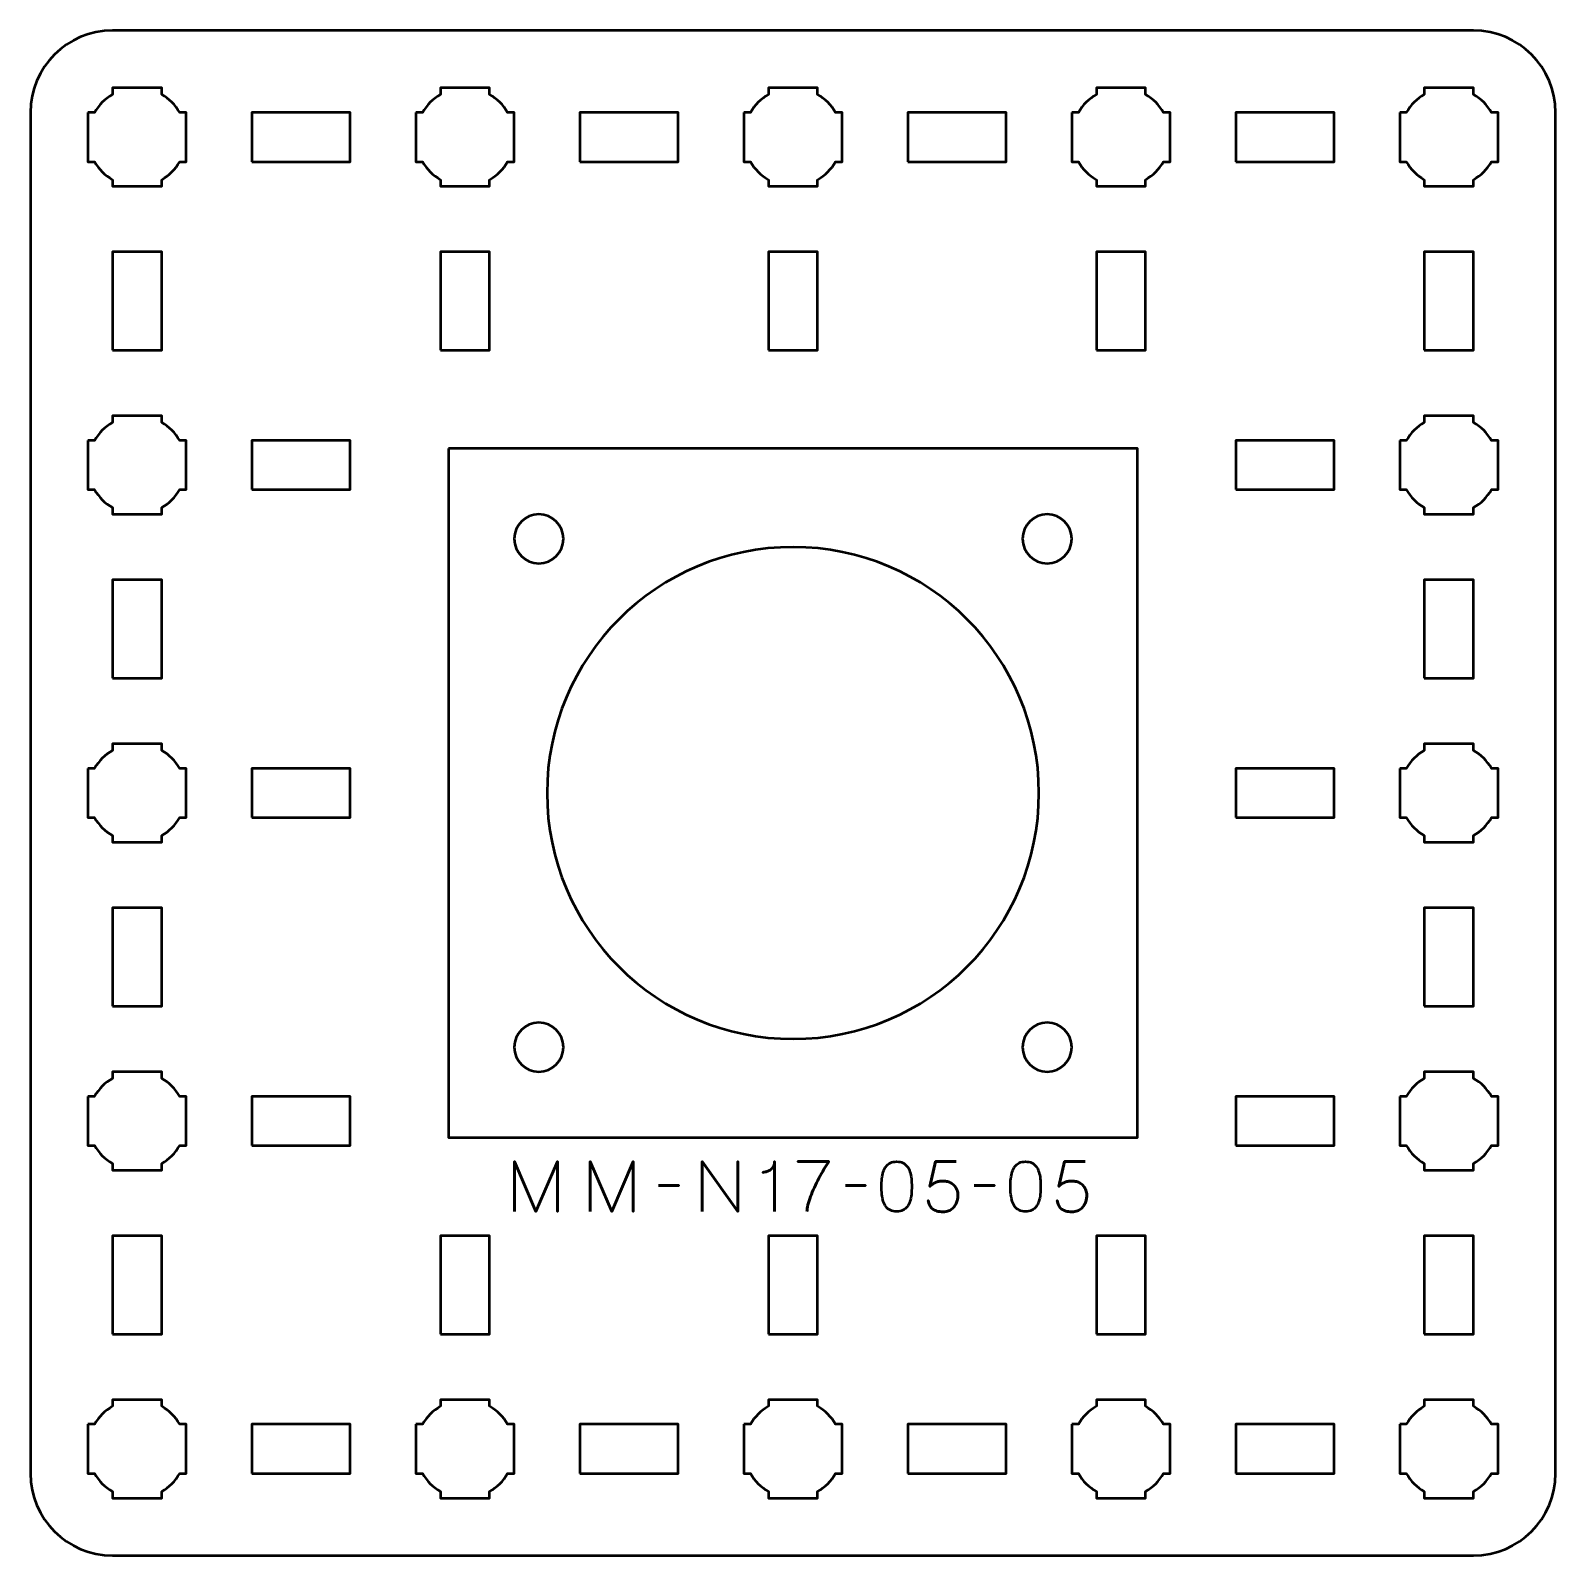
# Model space of a CAD drawing. Header units: centimetres. Extents: x -15.15 to -5.85, y -19.5 to -10.2.
import ezdxf

# ---------------------------------------------------------------- set-up
doc = ezdxf.new("R2010")
doc.units = ezdxf.units.CM
doc.header["$MEASUREMENT"] = 0
doc.layers.add('Layer 1', color=7, linetype='Continuous')

msp = doc.modelspace()

# ---------------------------------------------------------------- linework, layer by layer
at = {"layer": 'Layer 1', "lineweight": 53}
for points in [[(-13.8, -11), (-13.2, -11), (-13.2, -10.7), (-13.8, -10.7), (-13.8, -11)], [(-11.8, -11), (-11.2, -11), (-11.2, -10.7), (-11.8, -10.7), (-11.8, -11)], [(-9.8, -11), (-9.2, -11), (-9.2, -10.7), (-9.8, -10.7), (-9.8, -11)], [(-7.8, -11), (-7.2, -11), (-7.2, -10.7), (-7.8, -10.7), (-7.8, -11)], [(-14.65, -12.15), (-14.35, -12.15), (-14.35, -11.55), (-14.65, -11.55), (-14.65, -12.15)], [(-12.65, -12.15), (-12.35, -12.15), (-12.35, -11.55), (-12.65, -11.55), (-12.65, -12.15)], [(-10.65, -12.15), (-10.35, -12.15), (-10.35, -11.55), (-10.65, -11.55), (-10.65, -12.15)], [(-8.65, -12.15), (-8.35, -12.15), (-8.35, -11.55), (-8.65, -11.55), (-8.65, -12.15)], [(-6.65, -12.15), (-6.35, -12.15), (-6.35, -11.55), (-6.65, -11.55), (-6.65, -12.15)], [(-6.65, -12.15), (-6.35, -12.15), (-6.35, -11.55), (-6.65, -11.55), (-6.65, -12.15)], [(-13.8, -13), (-13.2, -13), (-13.2, -12.7), (-13.8, -12.7), (-13.8, -13)], [(-7.8, -13), (-7.2, -13), (-7.2, -12.7), (-7.8, -12.7), (-7.8, -13)], [(-14.65, -14.15), (-14.35, -14.15), (-14.35, -13.55), (-14.65, -13.55), (-14.65, -14.15)], [(-6.65, -14.15), (-6.35, -14.15), (-6.35, -13.55), (-6.65, -13.55), (-6.65, -14.15)], [(-13.8, -15), (-13.2, -15), (-13.2, -14.7), (-13.8, -14.7), (-13.8, -15)], [(-7.8, -15), (-7.2, -15), (-7.2, -14.7), (-7.8, -14.7), (-7.8, -15)], [(-14.65, -16.15), (-14.35, -16.15), (-14.35, -15.55), (-14.65, -15.55), (-14.65, -16.15)], [(-6.65, -16.15), (-6.35, -16.15), (-6.35, -15.55), (-6.65, -15.55), (-6.65, -16.15)], [(-13.8, -17), (-13.2, -17), (-13.2, -16.7), (-13.8, -16.7), (-13.8, -17)], [(-7.8, -17), (-7.2, -17), (-7.2, -16.7), (-7.8, -16.7), (-7.8, -17)], [(-14.65, -18.15), (-14.35, -18.15), (-14.35, -17.55), (-14.65, -17.55), (-14.65, -18.15)], [(-12.65, -18.15), (-12.35, -18.15), (-12.35, -17.55), (-12.65, -17.55), (-12.65, -18.15)], [(-10.65, -18.15), (-10.35, -18.15), (-10.35, -17.55), (-10.65, -17.55), (-10.65, -18.15)], [(-8.65, -18.15), (-8.35, -18.15), (-8.35, -17.55), (-8.65, -17.55), (-8.65, -18.15)], [(-6.65, -18.15), (-6.35, -18.15), (-6.35, -17.55), (-6.65, -17.55), (-6.65, -18.15)], [(-13.8, -19), (-13.2, -19), (-13.2, -18.7), (-13.8, -18.7), (-13.8, -19)], [(-13.8, -19), (-13.2, -19), (-13.2, -18.7), (-13.8, -18.7), (-13.8, -19)], [(-11.8, -19), (-11.2, -19), (-11.2, -18.7), (-11.8, -18.7), (-11.8, -19)], [(-9.8, -19), (-9.2, -19), (-9.2, -18.7), (-9.8, -18.7), (-9.8, -19)], [(-7.8, -19), (-7.2, -19), (-7.2, -18.7), (-7.8, -18.7), (-7.8, -19)]]:
    msp.add_lwpolyline(points, close=True, dxfattribs=at)
for points, knots in [([(-15.15, -19), (-15.15, -19), (-15.15, -10.7), (-15.15, -10.7), (-15.15, -10.7), (-15.15, -10.42391), (-14.92609, -10.2), (-14.65, -10.2), (-14.65, -10.2), (-14.65, -10.2), (-6.35, -10.2), (-6.35, -10.2), (-6.35, -10.2), (-6.07391, -10.2), (-5.85, -10.42391), (-5.85, -10.7), (-5.85, -10.7), (-5.85, -10.7), (-5.85, -19), (-5.85, -19), (-5.85, -19), (-5.85, -19.27609), (-6.07391, -19.5), (-6.35, -19.5), (-6.35, -19.5), (-6.35, -19.5), (-14.65, -19.5), (-14.65, -19.5), (-14.65, -19.5), (-14.92609, -19.5), (-15.15, -19.27609), (-15.15, -19)], [0, 0, 0, 0, 0.125, 0.125, 0.125, 0.125, 0.25, 0.25, 0.25, 0.25, 0.375, 0.375, 0.375, 0.375, 0.5, 0.5, 0.5, 0.5, 0.625, 0.625, 0.625, 0.625, 0.75, 0.75, 0.75, 0.75, 0.875, 0.875, 0.875, 0.875, 1, 1, 1, 1]), ([(-14.8, -10.7), (-14.8, -10.7), (-14.75985, -10.7), (-14.75985, -10.7), (-14.75985, -10.7), (-14.7335, -10.65447), (-14.69553, -10.6165), (-14.65, -10.59015), (-14.65, -10.59015), (-14.65, -10.59015), (-14.65, -10.55), (-14.65, -10.55), (-14.65, -10.55), (-14.65, -10.55), (-14.5, -10.55), (-14.5, -10.55), (-14.5, -10.55), (-14.5, -10.55), (-14.35, -10.55), (-14.35, -10.55), (-14.35, -10.55), (-14.35, -10.55), (-14.35, -10.59015), (-14.35, -10.59015), (-14.35, -10.59015), (-14.30447, -10.6165), (-14.2665, -10.65447), (-14.24015, -10.7), (-14.24015, -10.7), (-14.24015, -10.7), (-14.2, -10.7), (-14.2, -10.7), (-14.2, -10.7), (-14.2, -10.7), (-14.2, -10.85), (-14.2, -10.85), (-14.2, -10.85), (-14.2, -10.85), (-14.2, -11), (-14.2, -11), (-14.2, -11), (-14.2, -11), (-14.24015, -11), (-14.24015, -11), (-14.24015, -11), (-14.2665, -11.04553), (-14.30447, -11.0835), (-14.35, -11.10985), (-14.35, -11.10985), (-14.35, -11.10985), (-14.35, -11.15), (-14.35, -11.15), (-14.35, -11.15), (-14.35, -11.15), (-14.5, -11.15), (-14.5, -11.15), (-14.5, -11.15), (-14.5, -11.15), (-14.65, -11.15), (-14.65, -11.15), (-14.65, -11.15), (-14.65, -11.15), (-14.65, -11.10985), (-14.65, -11.10985), (-14.65, -11.10985), (-14.69553, -11.0835), (-14.7335, -11.04553), (-14.75985, -11), (-14.75985, -11), (-14.75985, -11), (-14.8, -11), (-14.8, -11), (-14.8, -11), (-14.8, -11), (-14.8, -10.85), (-14.8, -10.85), (-14.8, -10.85), (-14.8, -10.85), (-14.8, -10.7), (-14.8, -10.7)], [0, 0, 0, 0, 0.05, 0.05, 0.05, 0.05, 0.1, 0.1, 0.1, 0.1, 0.15, 0.15, 0.15, 0.15, 0.2, 0.2, 0.2, 0.2, 0.25, 0.25, 0.25, 0.25, 0.3, 0.3, 0.3, 0.3, 0.35, 0.35, 0.35, 0.35, 0.4, 0.4, 0.4, 0.4, 0.45, 0.45, 0.45, 0.45, 0.5, 0.5, 0.5, 0.5, 0.55, 0.55, 0.55, 0.55, 0.6, 0.6, 0.6, 0.6, 0.65, 0.65, 0.65, 0.65, 0.7, 0.7, 0.7, 0.7, 0.75, 0.75, 0.75, 0.75, 0.8, 0.8, 0.8, 0.8, 0.85, 0.85, 0.85, 0.85, 0.9, 0.9, 0.9, 0.9, 0.95, 0.95, 0.95, 0.95, 1, 1, 1, 1]), ([(-12.8, -10.7), (-12.8, -10.7), (-12.75985, -10.7), (-12.75985, -10.7), (-12.75985, -10.7), (-12.7335, -10.65447), (-12.69553, -10.6165), (-12.65, -10.59015), (-12.65, -10.59015), (-12.65, -10.59015), (-12.65, -10.55), (-12.65, -10.55), (-12.65, -10.55), (-12.65, -10.55), (-12.5, -10.55), (-12.5, -10.55), (-12.5, -10.55), (-12.5, -10.55), (-12.35, -10.55), (-12.35, -10.55), (-12.35, -10.55), (-12.35, -10.55), (-12.35, -10.59015), (-12.35, -10.59015), (-12.35, -10.59015), (-12.30447, -10.6165), (-12.2665, -10.65447), (-12.24015, -10.7), (-12.24015, -10.7), (-12.24015, -10.7), (-12.2, -10.7), (-12.2, -10.7), (-12.2, -10.7), (-12.2, -10.7), (-12.2, -10.85), (-12.2, -10.85), (-12.2, -10.85), (-12.2, -10.85), (-12.2, -11), (-12.2, -11), (-12.2, -11), (-12.2, -11), (-12.24015, -11), (-12.24015, -11), (-12.24015, -11), (-12.2665, -11.04553), (-12.30447, -11.0835), (-12.35, -11.10985), (-12.35, -11.10985), (-12.35, -11.10985), (-12.35, -11.15), (-12.35, -11.15), (-12.35, -11.15), (-12.35, -11.15), (-12.5, -11.15), (-12.5, -11.15), (-12.5, -11.15), (-12.5, -11.15), (-12.65, -11.15), (-12.65, -11.15), (-12.65, -11.15), (-12.65, -11.15), (-12.65, -11.10985), (-12.65, -11.10985), (-12.65, -11.10985), (-12.69553, -11.0835), (-12.7335, -11.04553), (-12.75985, -11), (-12.75985, -11), (-12.75985, -11), (-12.8, -11), (-12.8, -11), (-12.8, -11), (-12.8, -11), (-12.8, -10.85), (-12.8, -10.85), (-12.8, -10.85), (-12.8, -10.85), (-12.8, -10.7), (-12.8, -10.7)], [0, 0, 0, 0, 0.05, 0.05, 0.05, 0.05, 0.1, 0.1, 0.1, 0.1, 0.15, 0.15, 0.15, 0.15, 0.2, 0.2, 0.2, 0.2, 0.25, 0.25, 0.25, 0.25, 0.3, 0.3, 0.3, 0.3, 0.35, 0.35, 0.35, 0.35, 0.4, 0.4, 0.4, 0.4, 0.45, 0.45, 0.45, 0.45, 0.5, 0.5, 0.5, 0.5, 0.55, 0.55, 0.55, 0.55, 0.6, 0.6, 0.6, 0.6, 0.65, 0.65, 0.65, 0.65, 0.7, 0.7, 0.7, 0.7, 0.75, 0.75, 0.75, 0.75, 0.8, 0.8, 0.8, 0.8, 0.85, 0.85, 0.85, 0.85, 0.9, 0.9, 0.9, 0.9, 0.95, 0.95, 0.95, 0.95, 1, 1, 1, 1]), ([(-10.8, -10.7), (-10.8, -10.7), (-10.75985, -10.7), (-10.75985, -10.7), (-10.75985, -10.7), (-10.7335, -10.65447), (-10.69553, -10.6165), (-10.65, -10.59015), (-10.65, -10.59015), (-10.65, -10.59015), (-10.65, -10.55), (-10.65, -10.55), (-10.65, -10.55), (-10.65, -10.55), (-10.5, -10.55), (-10.5, -10.55), (-10.5, -10.55), (-10.5, -10.55), (-10.35, -10.55), (-10.35, -10.55), (-10.35, -10.55), (-10.35, -10.55), (-10.35, -10.59015), (-10.35, -10.59015), (-10.35, -10.59015), (-10.30447, -10.6165), (-10.2665, -10.65447), (-10.24015, -10.7), (-10.24015, -10.7), (-10.24015, -10.7), (-10.2, -10.7), (-10.2, -10.7), (-10.2, -10.7), (-10.2, -10.7), (-10.2, -10.85), (-10.2, -10.85), (-10.2, -10.85), (-10.2, -10.85), (-10.2, -11), (-10.2, -11), (-10.2, -11), (-10.2, -11), (-10.24015, -11), (-10.24015, -11), (-10.24015, -11), (-10.2665, -11.04553), (-10.30447, -11.0835), (-10.35, -11.10985), (-10.35, -11.10985), (-10.35, -11.10985), (-10.35, -11.15), (-10.35, -11.15), (-10.35, -11.15), (-10.35, -11.15), (-10.5, -11.15), (-10.5, -11.15), (-10.5, -11.15), (-10.5, -11.15), (-10.65, -11.15), (-10.65, -11.15), (-10.65, -11.15), (-10.65, -11.15), (-10.65, -11.10985), (-10.65, -11.10985), (-10.65, -11.10985), (-10.69553, -11.0835), (-10.7335, -11.04553), (-10.75985, -11), (-10.75985, -11), (-10.75985, -11), (-10.8, -11), (-10.8, -11), (-10.8, -11), (-10.8, -11), (-10.8, -10.85), (-10.8, -10.85), (-10.8, -10.85), (-10.8, -10.85), (-10.8, -10.7), (-10.8, -10.7)], [0, 0, 0, 0, 0.05, 0.05, 0.05, 0.05, 0.1, 0.1, 0.1, 0.1, 0.15, 0.15, 0.15, 0.15, 0.2, 0.2, 0.2, 0.2, 0.25, 0.25, 0.25, 0.25, 0.3, 0.3, 0.3, 0.3, 0.35, 0.35, 0.35, 0.35, 0.4, 0.4, 0.4, 0.4, 0.45, 0.45, 0.45, 0.45, 0.5, 0.5, 0.5, 0.5, 0.55, 0.55, 0.55, 0.55, 0.6, 0.6, 0.6, 0.6, 0.65, 0.65, 0.65, 0.65, 0.7, 0.7, 0.7, 0.7, 0.75, 0.75, 0.75, 0.75, 0.8, 0.8, 0.8, 0.8, 0.85, 0.85, 0.85, 0.85, 0.9, 0.9, 0.9, 0.9, 0.95, 0.95, 0.95, 0.95, 1, 1, 1, 1]), ([(-8.8, -10.7), (-8.8, -10.7), (-8.75985, -10.7), (-8.75985, -10.7), (-8.75985, -10.7), (-8.7335, -10.65447), (-8.69553, -10.6165), (-8.65, -10.59015), (-8.65, -10.59015), (-8.65, -10.59015), (-8.65, -10.55), (-8.65, -10.55), (-8.65, -10.55), (-8.65, -10.55), (-8.5, -10.55), (-8.5, -10.55), (-8.5, -10.55), (-8.5, -10.55), (-8.35, -10.55), (-8.35, -10.55), (-8.35, -10.55), (-8.35, -10.55), (-8.35, -10.59015), (-8.35, -10.59015), (-8.35, -10.59015), (-8.30447, -10.6165), (-8.2665, -10.65447), (-8.24015, -10.7), (-8.24015, -10.7), (-8.24015, -10.7), (-8.2, -10.7), (-8.2, -10.7), (-8.2, -10.7), (-8.2, -10.7), (-8.2, -10.85), (-8.2, -10.85), (-8.2, -10.85), (-8.2, -10.85), (-8.2, -11), (-8.2, -11), (-8.2, -11), (-8.2, -11), (-8.24015, -11), (-8.24015, -11), (-8.24015, -11), (-8.2665, -11.04553), (-8.30447, -11.0835), (-8.35, -11.10985), (-8.35, -11.10985), (-8.35, -11.10985), (-8.35, -11.15), (-8.35, -11.15), (-8.35, -11.15), (-8.35, -11.15), (-8.5, -11.15), (-8.5, -11.15), (-8.5, -11.15), (-8.5, -11.15), (-8.65, -11.15), (-8.65, -11.15), (-8.65, -11.15), (-8.65, -11.15), (-8.65, -11.10985), (-8.65, -11.10985), (-8.65, -11.10985), (-8.69553, -11.0835), (-8.7335, -11.04553), (-8.75985, -11), (-8.75985, -11), (-8.75985, -11), (-8.8, -11), (-8.8, -11), (-8.8, -11), (-8.8, -11), (-8.8, -10.85), (-8.8, -10.85), (-8.8, -10.85), (-8.8, -10.85), (-8.8, -10.7), (-8.8, -10.7)], [0, 0, 0, 0, 0.05, 0.05, 0.05, 0.05, 0.1, 0.1, 0.1, 0.1, 0.15, 0.15, 0.15, 0.15, 0.2, 0.2, 0.2, 0.2, 0.25, 0.25, 0.25, 0.25, 0.3, 0.3, 0.3, 0.3, 0.35, 0.35, 0.35, 0.35, 0.4, 0.4, 0.4, 0.4, 0.45, 0.45, 0.45, 0.45, 0.5, 0.5, 0.5, 0.5, 0.55, 0.55, 0.55, 0.55, 0.6, 0.6, 0.6, 0.6, 0.65, 0.65, 0.65, 0.65, 0.7, 0.7, 0.7, 0.7, 0.75, 0.75, 0.75, 0.75, 0.8, 0.8, 0.8, 0.8, 0.85, 0.85, 0.85, 0.85, 0.9, 0.9, 0.9, 0.9, 0.95, 0.95, 0.95, 0.95, 1, 1, 1, 1]), ([(-6.8, -10.7), (-6.8, -10.7), (-6.75985, -10.7), (-6.75985, -10.7), (-6.75985, -10.7), (-6.7335, -10.65447), (-6.69553, -10.6165), (-6.65, -10.59015), (-6.65, -10.59015), (-6.65, -10.59015), (-6.65, -10.55), (-6.65, -10.55), (-6.65, -10.55), (-6.65, -10.55), (-6.5, -10.55), (-6.5, -10.55), (-6.5, -10.55), (-6.5, -10.55), (-6.35, -10.55), (-6.35, -10.55), (-6.35, -10.55), (-6.35, -10.55), (-6.35, -10.59015), (-6.35, -10.59015), (-6.35, -10.59015), (-6.30447, -10.6165), (-6.2665, -10.65447), (-6.24015, -10.7), (-6.24015, -10.7), (-6.24015, -10.7), (-6.2, -10.7), (-6.2, -10.7), (-6.2, -10.7), (-6.2, -10.7), (-6.2, -10.85), (-6.2, -10.85), (-6.2, -10.85), (-6.2, -10.85), (-6.2, -11), (-6.2, -11), (-6.2, -11), (-6.2, -11), (-6.24015, -11), (-6.24015, -11), (-6.24015, -11), (-6.2665, -11.04553), (-6.30447, -11.0835), (-6.35, -11.10985), (-6.35, -11.10985), (-6.35, -11.10985), (-6.35, -11.15), (-6.35, -11.15), (-6.35, -11.15), (-6.35, -11.15), (-6.5, -11.15), (-6.5, -11.15), (-6.5, -11.15), (-6.5, -11.15), (-6.65, -11.15), (-6.65, -11.15), (-6.65, -11.15), (-6.65, -11.15), (-6.65, -11.10985), (-6.65, -11.10985), (-6.65, -11.10985), (-6.69553, -11.0835), (-6.7335, -11.04553), (-6.75985, -11), (-6.75985, -11), (-6.75985, -11), (-6.8, -11), (-6.8, -11), (-6.8, -11), (-6.8, -11), (-6.8, -10.85), (-6.8, -10.85), (-6.8, -10.85), (-6.8, -10.85), (-6.8, -10.7), (-6.8, -10.7)], [0, 0, 0, 0, 0.05, 0.05, 0.05, 0.05, 0.1, 0.1, 0.1, 0.1, 0.15, 0.15, 0.15, 0.15, 0.2, 0.2, 0.2, 0.2, 0.25, 0.25, 0.25, 0.25, 0.3, 0.3, 0.3, 0.3, 0.35, 0.35, 0.35, 0.35, 0.4, 0.4, 0.4, 0.4, 0.45, 0.45, 0.45, 0.45, 0.5, 0.5, 0.5, 0.5, 0.55, 0.55, 0.55, 0.55, 0.6, 0.6, 0.6, 0.6, 0.65, 0.65, 0.65, 0.65, 0.7, 0.7, 0.7, 0.7, 0.75, 0.75, 0.75, 0.75, 0.8, 0.8, 0.8, 0.8, 0.85, 0.85, 0.85, 0.85, 0.9, 0.9, 0.9, 0.9, 0.95, 0.95, 0.95, 0.95, 1, 1, 1, 1]), ([(-14.8, -12.7), (-14.8, -12.7), (-14.75985, -12.7), (-14.75985, -12.7), (-14.75985, -12.7), (-14.7335, -12.65447), (-14.69553, -12.6165), (-14.65, -12.59015), (-14.65, -12.59015), (-14.65, -12.59015), (-14.65, -12.55), (-14.65, -12.55), (-14.65, -12.55), (-14.65, -12.55), (-14.5, -12.55), (-14.5, -12.55), (-14.5, -12.55), (-14.5, -12.55), (-14.35, -12.55), (-14.35, -12.55), (-14.35, -12.55), (-14.35, -12.55), (-14.35, -12.59015), (-14.35, -12.59015), (-14.35, -12.59015), (-14.30447, -12.6165), (-14.2665, -12.65447), (-14.24015, -12.7), (-14.24015, -12.7), (-14.24015, -12.7), (-14.2, -12.7), (-14.2, -12.7), (-14.2, -12.7), (-14.2, -12.7), (-14.2, -12.85), (-14.2, -12.85), (-14.2, -12.85), (-14.2, -12.85), (-14.2, -13), (-14.2, -13), (-14.2, -13), (-14.2, -13), (-14.24015, -13), (-14.24015, -13), (-14.24015, -13), (-14.2665, -13.04553), (-14.30447, -13.0835), (-14.35, -13.10985), (-14.35, -13.10985), (-14.35, -13.10985), (-14.35, -13.15), (-14.35, -13.15), (-14.35, -13.15), (-14.35, -13.15), (-14.5, -13.15), (-14.5, -13.15), (-14.5, -13.15), (-14.5, -13.15), (-14.65, -13.15), (-14.65, -13.15), (-14.65, -13.15), (-14.65, -13.15), (-14.65, -13.10985), (-14.65, -13.10985), (-14.65, -13.10985), (-14.69553, -13.0835), (-14.7335, -13.04553), (-14.75985, -13), (-14.75985, -13), (-14.75985, -13), (-14.8, -13), (-14.8, -13), (-14.8, -13), (-14.8, -13), (-14.8, -12.85), (-14.8, -12.85), (-14.8, -12.85), (-14.8, -12.85), (-14.8, -12.7), (-14.8, -12.7)], [0, 0, 0, 0, 0.05, 0.05, 0.05, 0.05, 0.1, 0.1, 0.1, 0.1, 0.15, 0.15, 0.15, 0.15, 0.2, 0.2, 0.2, 0.2, 0.25, 0.25, 0.25, 0.25, 0.3, 0.3, 0.3, 0.3, 0.35, 0.35, 0.35, 0.35, 0.4, 0.4, 0.4, 0.4, 0.45, 0.45, 0.45, 0.45, 0.5, 0.5, 0.5, 0.5, 0.55, 0.55, 0.55, 0.55, 0.6, 0.6, 0.6, 0.6, 0.65, 0.65, 0.65, 0.65, 0.7, 0.7, 0.7, 0.7, 0.75, 0.75, 0.75, 0.75, 0.8, 0.8, 0.8, 0.8, 0.85, 0.85, 0.85, 0.85, 0.9, 0.9, 0.9, 0.9, 0.95, 0.95, 0.95, 0.95, 1, 1, 1, 1]), ([(-6.8, -12.7), (-6.8, -12.7), (-6.75985, -12.7), (-6.75985, -12.7), (-6.75985, -12.7), (-6.7335, -12.65447), (-6.69553, -12.6165), (-6.65, -12.59015), (-6.65, -12.59015), (-6.65, -12.59015), (-6.65, -12.55), (-6.65, -12.55), (-6.65, -12.55), (-6.65, -12.55), (-6.5, -12.55), (-6.5, -12.55), (-6.5, -12.55), (-6.5, -12.55), (-6.35, -12.55), (-6.35, -12.55), (-6.35, -12.55), (-6.35, -12.55), (-6.35, -12.59015), (-6.35, -12.59015), (-6.35, -12.59015), (-6.30447, -12.6165), (-6.2665, -12.65447), (-6.24015, -12.7), (-6.24015, -12.7), (-6.24015, -12.7), (-6.2, -12.7), (-6.2, -12.7), (-6.2, -12.7), (-6.2, -12.7), (-6.2, -12.85), (-6.2, -12.85), (-6.2, -12.85), (-6.2, -12.85), (-6.2, -13), (-6.2, -13), (-6.2, -13), (-6.2, -13), (-6.24015, -13), (-6.24015, -13), (-6.24015, -13), (-6.2665, -13.04553), (-6.30447, -13.0835), (-6.35, -13.10985), (-6.35, -13.10985), (-6.35, -13.10985), (-6.35, -13.15), (-6.35, -13.15), (-6.35, -13.15), (-6.35, -13.15), (-6.5, -13.15), (-6.5, -13.15), (-6.5, -13.15), (-6.5, -13.15), (-6.65, -13.15), (-6.65, -13.15), (-6.65, -13.15), (-6.65, -13.15), (-6.65, -13.10985), (-6.65, -13.10985), (-6.65, -13.10985), (-6.69553, -13.0835), (-6.7335, -13.04553), (-6.75985, -13), (-6.75985, -13), (-6.75985, -13), (-6.8, -13), (-6.8, -13), (-6.8, -13), (-6.8, -13), (-6.8, -12.85), (-6.8, -12.85), (-6.8, -12.85), (-6.8, -12.85), (-6.8, -12.7), (-6.8, -12.7)], [0, 0, 0, 0, 0.05, 0.05, 0.05, 0.05, 0.1, 0.1, 0.1, 0.1, 0.15, 0.15, 0.15, 0.15, 0.2, 0.2, 0.2, 0.2, 0.25, 0.25, 0.25, 0.25, 0.3, 0.3, 0.3, 0.3, 0.35, 0.35, 0.35, 0.35, 0.4, 0.4, 0.4, 0.4, 0.45, 0.45, 0.45, 0.45, 0.5, 0.5, 0.5, 0.5, 0.55, 0.55, 0.55, 0.55, 0.6, 0.6, 0.6, 0.6, 0.65, 0.65, 0.65, 0.65, 0.7, 0.7, 0.7, 0.7, 0.75, 0.75, 0.75, 0.75, 0.8, 0.8, 0.8, 0.8, 0.85, 0.85, 0.85, 0.85, 0.9, 0.9, 0.9, 0.9, 0.95, 0.95, 0.95, 0.95, 1, 1, 1, 1]), ([(-12.04993, -13.15001), (-11.9671, -13.15001), (-11.89993, -13.21718), (-11.89993, -13.30001), (-11.89993, -13.30001), (-11.89993, -13.38284), (-11.9671, -13.45001), (-12.04993, -13.45001), (-12.04993, -13.45001), (-12.13276, -13.45001), (-12.19993, -13.38284), (-12.19993, -13.30001), (-12.19993, -13.30001), (-12.19993, -13.21718), (-12.13276, -13.15001), (-12.04993, -13.15001)], [0, 0, 0, 0, 0.25, 0.25, 0.25, 0.25, 0.5, 0.5, 0.5, 0.5, 0.75, 0.75, 0.75, 0.75, 1, 1, 1, 1]), ([(-8.94993, -13.15001), (-8.8671, -13.15001), (-8.79993, -13.21718), (-8.79993, -13.30001), (-8.79993, -13.30001), (-8.79993, -13.38284), (-8.8671, -13.45001), (-8.94993, -13.45001), (-8.94993, -13.45001), (-9.03276, -13.45001), (-9.09993, -13.38284), (-9.09993, -13.30001), (-9.09993, -13.30001), (-9.09993, -13.21718), (-9.03276, -13.15001), (-8.94993, -13.15001)], [0, 0, 0, 0, 0.25, 0.25, 0.25, 0.25, 0.5, 0.5, 0.5, 0.5, 0.75, 0.75, 0.75, 0.75, 1, 1, 1, 1]), ([(-10.49993, -13.35001), (-9.67164, -13.35001), (-8.99993, -14.02172), (-8.99993, -14.85001), (-8.99993, -14.85001), (-8.99993, -15.6783), (-9.67164, -16.35001), (-10.49993, -16.35001), (-10.49993, -16.35001), (-11.32822, -16.35001), (-11.99993, -15.6783), (-11.99993, -14.85001), (-11.99993, -14.85001), (-11.99993, -14.02172), (-11.32822, -13.35001), (-10.49993, -13.35001)], [0, 0, 0, 0, 0.25, 0.25, 0.25, 0.25, 0.5, 0.5, 0.5, 0.5, 0.75, 0.75, 0.75, 0.75, 1, 1, 1, 1]), ([(-14.8, -14.7), (-14.8, -14.7), (-14.75985, -14.7), (-14.75985, -14.7), (-14.75985, -14.7), (-14.7335, -14.65447), (-14.69553, -14.6165), (-14.65, -14.59015), (-14.65, -14.59015), (-14.65, -14.59015), (-14.65, -14.55), (-14.65, -14.55), (-14.65, -14.55), (-14.65, -14.55), (-14.5, -14.55), (-14.5, -14.55), (-14.5, -14.55), (-14.5, -14.55), (-14.35, -14.55), (-14.35, -14.55), (-14.35, -14.55), (-14.35, -14.55), (-14.35, -14.59015), (-14.35, -14.59015), (-14.35, -14.59015), (-14.30447, -14.6165), (-14.2665, -14.65447), (-14.24015, -14.7), (-14.24015, -14.7), (-14.24015, -14.7), (-14.2, -14.7), (-14.2, -14.7), (-14.2, -14.7), (-14.2, -14.7), (-14.2, -14.85), (-14.2, -14.85), (-14.2, -14.85), (-14.2, -14.85), (-14.2, -15), (-14.2, -15), (-14.2, -15), (-14.2, -15), (-14.24015, -15), (-14.24015, -15), (-14.24015, -15), (-14.2665, -15.04553), (-14.30447, -15.0835), (-14.35, -15.10985), (-14.35, -15.10985), (-14.35, -15.10985), (-14.35, -15.15), (-14.35, -15.15), (-14.35, -15.15), (-14.35, -15.15), (-14.5, -15.15), (-14.5, -15.15), (-14.5, -15.15), (-14.5, -15.15), (-14.65, -15.15), (-14.65, -15.15), (-14.65, -15.15), (-14.65, -15.15), (-14.65, -15.10985), (-14.65, -15.10985), (-14.65, -15.10985), (-14.69553, -15.0835), (-14.7335, -15.04553), (-14.75985, -15), (-14.75985, -15), (-14.75985, -15), (-14.8, -15), (-14.8, -15), (-14.8, -15), (-14.8, -15), (-14.8, -14.85), (-14.8, -14.85), (-14.8, -14.85), (-14.8, -14.85), (-14.8, -14.7), (-14.8, -14.7)], [0, 0, 0, 0, 0.05, 0.05, 0.05, 0.05, 0.1, 0.1, 0.1, 0.1, 0.15, 0.15, 0.15, 0.15, 0.2, 0.2, 0.2, 0.2, 0.25, 0.25, 0.25, 0.25, 0.3, 0.3, 0.3, 0.3, 0.35, 0.35, 0.35, 0.35, 0.4, 0.4, 0.4, 0.4, 0.45, 0.45, 0.45, 0.45, 0.5, 0.5, 0.5, 0.5, 0.55, 0.55, 0.55, 0.55, 0.6, 0.6, 0.6, 0.6, 0.65, 0.65, 0.65, 0.65, 0.7, 0.7, 0.7, 0.7, 0.75, 0.75, 0.75, 0.75, 0.8, 0.8, 0.8, 0.8, 0.85, 0.85, 0.85, 0.85, 0.9, 0.9, 0.9, 0.9, 0.95, 0.95, 0.95, 0.95, 1, 1, 1, 1]), ([(-6.8, -14.7), (-6.8, -14.7), (-6.75985, -14.7), (-6.75985, -14.7), (-6.75985, -14.7), (-6.7335, -14.65447), (-6.69553, -14.6165), (-6.65, -14.59015), (-6.65, -14.59015), (-6.65, -14.59015), (-6.65, -14.55), (-6.65, -14.55), (-6.65, -14.55), (-6.65, -14.55), (-6.5, -14.55), (-6.5, -14.55), (-6.5, -14.55), (-6.5, -14.55), (-6.35, -14.55), (-6.35, -14.55), (-6.35, -14.55), (-6.35, -14.55), (-6.35, -14.59015), (-6.35, -14.59015), (-6.35, -14.59015), (-6.30447, -14.6165), (-6.2665, -14.65447), (-6.24015, -14.7), (-6.24015, -14.7), (-6.24015, -14.7), (-6.2, -14.7), (-6.2, -14.7), (-6.2, -14.7), (-6.2, -14.7), (-6.2, -14.85), (-6.2, -14.85), (-6.2, -14.85), (-6.2, -14.85), (-6.2, -15), (-6.2, -15), (-6.2, -15), (-6.2, -15), (-6.24015, -15), (-6.24015, -15), (-6.24015, -15), (-6.2665, -15.04553), (-6.30447, -15.0835), (-6.35, -15.10985), (-6.35, -15.10985), (-6.35, -15.10985), (-6.35, -15.15), (-6.35, -15.15), (-6.35, -15.15), (-6.35, -15.15), (-6.5, -15.15), (-6.5, -15.15), (-6.5, -15.15), (-6.5, -15.15), (-6.65, -15.15), (-6.65, -15.15), (-6.65, -15.15), (-6.65, -15.15), (-6.65, -15.10985), (-6.65, -15.10985), (-6.65, -15.10985), (-6.69553, -15.0835), (-6.7335, -15.04553), (-6.75985, -15), (-6.75985, -15), (-6.75985, -15), (-6.8, -15), (-6.8, -15), (-6.8, -15), (-6.8, -15), (-6.8, -14.85), (-6.8, -14.85), (-6.8, -14.85), (-6.8, -14.85), (-6.8, -14.7), (-6.8, -14.7)], [0, 0, 0, 0, 0.05, 0.05, 0.05, 0.05, 0.1, 0.1, 0.1, 0.1, 0.15, 0.15, 0.15, 0.15, 0.2, 0.2, 0.2, 0.2, 0.25, 0.25, 0.25, 0.25, 0.3, 0.3, 0.3, 0.3, 0.35, 0.35, 0.35, 0.35, 0.4, 0.4, 0.4, 0.4, 0.45, 0.45, 0.45, 0.45, 0.5, 0.5, 0.5, 0.5, 0.55, 0.55, 0.55, 0.55, 0.6, 0.6, 0.6, 0.6, 0.65, 0.65, 0.65, 0.65, 0.7, 0.7, 0.7, 0.7, 0.75, 0.75, 0.75, 0.75, 0.8, 0.8, 0.8, 0.8, 0.85, 0.85, 0.85, 0.85, 0.9, 0.9, 0.9, 0.9, 0.95, 0.95, 0.95, 0.95, 1, 1, 1, 1]), ([(-12.04993, -16.25001), (-11.9671, -16.25001), (-11.89993, -16.31718), (-11.89993, -16.40001), (-11.89993, -16.40001), (-11.89993, -16.48284), (-11.9671, -16.55001), (-12.04993, -16.55001), (-12.04993, -16.55001), (-12.13276, -16.55001), (-12.19993, -16.48284), (-12.19993, -16.40001), (-12.19993, -16.40001), (-12.19993, -16.31718), (-12.13276, -16.25001), (-12.04993, -16.25001)], [0, 0, 0, 0, 0.25, 0.25, 0.25, 0.25, 0.5, 0.5, 0.5, 0.5, 0.75, 0.75, 0.75, 0.75, 1, 1, 1, 1]), ([(-8.94993, -16.25001), (-8.8671, -16.25001), (-8.79993, -16.31718), (-8.79993, -16.40001), (-8.79993, -16.40001), (-8.79993, -16.48284), (-8.8671, -16.55001), (-8.94993, -16.55001), (-8.94993, -16.55001), (-9.03276, -16.55001), (-9.09993, -16.48284), (-9.09993, -16.40001), (-9.09993, -16.40001), (-9.09993, -16.31718), (-9.03276, -16.25001), (-8.94993, -16.25001)], [0, 0, 0, 0, 0.25, 0.25, 0.25, 0.25, 0.5, 0.5, 0.5, 0.5, 0.75, 0.75, 0.75, 0.75, 1, 1, 1, 1]), ([(-14.8, -16.7), (-14.8, -16.7), (-14.75985, -16.7), (-14.75985, -16.7), (-14.75985, -16.7), (-14.7335, -16.65447), (-14.69553, -16.6165), (-14.65, -16.59015), (-14.65, -16.59015), (-14.65, -16.59015), (-14.65, -16.55), (-14.65, -16.55), (-14.65, -16.55), (-14.65, -16.55), (-14.5, -16.55), (-14.5, -16.55), (-14.5, -16.55), (-14.5, -16.55), (-14.35, -16.55), (-14.35, -16.55), (-14.35, -16.55), (-14.35, -16.55), (-14.35, -16.59015), (-14.35, -16.59015), (-14.35, -16.59015), (-14.30447, -16.6165), (-14.2665, -16.65447), (-14.24015, -16.7), (-14.24015, -16.7), (-14.24015, -16.7), (-14.2, -16.7), (-14.2, -16.7), (-14.2, -16.7), (-14.2, -16.7), (-14.2, -16.85), (-14.2, -16.85), (-14.2, -16.85), (-14.2, -16.85), (-14.2, -17), (-14.2, -17), (-14.2, -17), (-14.2, -17), (-14.24015, -17), (-14.24015, -17), (-14.24015, -17), (-14.2665, -17.04553), (-14.30447, -17.0835), (-14.35, -17.10985), (-14.35, -17.10985), (-14.35, -17.10985), (-14.35, -17.15), (-14.35, -17.15), (-14.35, -17.15), (-14.35, -17.15), (-14.5, -17.15), (-14.5, -17.15), (-14.5, -17.15), (-14.5, -17.15), (-14.65, -17.15), (-14.65, -17.15), (-14.65, -17.15), (-14.65, -17.15), (-14.65, -17.10985), (-14.65, -17.10985), (-14.65, -17.10985), (-14.69553, -17.0835), (-14.7335, -17.04553), (-14.75985, -17), (-14.75985, -17), (-14.75985, -17), (-14.8, -17), (-14.8, -17), (-14.8, -17), (-14.8, -17), (-14.8, -16.85), (-14.8, -16.85), (-14.8, -16.85), (-14.8, -16.85), (-14.8, -16.7), (-14.8, -16.7)], [0, 0, 0, 0, 0.05, 0.05, 0.05, 0.05, 0.1, 0.1, 0.1, 0.1, 0.15, 0.15, 0.15, 0.15, 0.2, 0.2, 0.2, 0.2, 0.25, 0.25, 0.25, 0.25, 0.3, 0.3, 0.3, 0.3, 0.35, 0.35, 0.35, 0.35, 0.4, 0.4, 0.4, 0.4, 0.45, 0.45, 0.45, 0.45, 0.5, 0.5, 0.5, 0.5, 0.55, 0.55, 0.55, 0.55, 0.6, 0.6, 0.6, 0.6, 0.65, 0.65, 0.65, 0.65, 0.7, 0.7, 0.7, 0.7, 0.75, 0.75, 0.75, 0.75, 0.8, 0.8, 0.8, 0.8, 0.85, 0.85, 0.85, 0.85, 0.9, 0.9, 0.9, 0.9, 0.95, 0.95, 0.95, 0.95, 1, 1, 1, 1]), ([(-6.8, -16.7), (-6.8, -16.7), (-6.75985, -16.7), (-6.75985, -16.7), (-6.75985, -16.7), (-6.7335, -16.65447), (-6.69553, -16.6165), (-6.65, -16.59015), (-6.65, -16.59015), (-6.65, -16.59015), (-6.65, -16.55), (-6.65, -16.55), (-6.65, -16.55), (-6.65, -16.55), (-6.5, -16.55), (-6.5, -16.55), (-6.5, -16.55), (-6.5, -16.55), (-6.35, -16.55), (-6.35, -16.55), (-6.35, -16.55), (-6.35, -16.55), (-6.35, -16.59015), (-6.35, -16.59015), (-6.35, -16.59015), (-6.30447, -16.6165), (-6.2665, -16.65447), (-6.24015, -16.7), (-6.24015, -16.7), (-6.24015, -16.7), (-6.2, -16.7), (-6.2, -16.7), (-6.2, -16.7), (-6.2, -16.7), (-6.2, -16.85), (-6.2, -16.85), (-6.2, -16.85), (-6.2, -16.85), (-6.2, -17), (-6.2, -17), (-6.2, -17), (-6.2, -17), (-6.24015, -17), (-6.24015, -17), (-6.24015, -17), (-6.2665, -17.04553), (-6.30447, -17.0835), (-6.35, -17.10985), (-6.35, -17.10985), (-6.35, -17.10985), (-6.35, -17.15), (-6.35, -17.15), (-6.35, -17.15), (-6.35, -17.15), (-6.5, -17.15), (-6.5, -17.15), (-6.5, -17.15), (-6.5, -17.15), (-6.65, -17.15), (-6.65, -17.15), (-6.65, -17.15), (-6.65, -17.15), (-6.65, -17.10985), (-6.65, -17.10985), (-6.65, -17.10985), (-6.69553, -17.0835), (-6.7335, -17.04553), (-6.75985, -17), (-6.75985, -17), (-6.75985, -17), (-6.8, -17), (-6.8, -17), (-6.8, -17), (-6.8, -17), (-6.8, -16.85), (-6.8, -16.85), (-6.8, -16.85), (-6.8, -16.85), (-6.8, -16.7), (-6.8, -16.7)], [0, 0, 0, 0, 0.05, 0.05, 0.05, 0.05, 0.1, 0.1, 0.1, 0.1, 0.15, 0.15, 0.15, 0.15, 0.2, 0.2, 0.2, 0.2, 0.25, 0.25, 0.25, 0.25, 0.3, 0.3, 0.3, 0.3, 0.35, 0.35, 0.35, 0.35, 0.4, 0.4, 0.4, 0.4, 0.45, 0.45, 0.45, 0.45, 0.5, 0.5, 0.5, 0.5, 0.55, 0.55, 0.55, 0.55, 0.6, 0.6, 0.6, 0.6, 0.65, 0.65, 0.65, 0.65, 0.7, 0.7, 0.7, 0.7, 0.75, 0.75, 0.75, 0.75, 0.8, 0.8, 0.8, 0.8, 0.85, 0.85, 0.85, 0.85, 0.9, 0.9, 0.9, 0.9, 0.95, 0.95, 0.95, 0.95, 1, 1, 1, 1]), ([(-14.8, -18.7), (-14.8, -18.7), (-14.75985, -18.7), (-14.75985, -18.7), (-14.75985, -18.7), (-14.7335, -18.65447), (-14.69553, -18.6165), (-14.65, -18.59015), (-14.65, -18.59015), (-14.65, -18.59015), (-14.65, -18.55), (-14.65, -18.55), (-14.65, -18.55), (-14.65, -18.55), (-14.5, -18.55), (-14.5, -18.55), (-14.5, -18.55), (-14.5, -18.55), (-14.35, -18.55), (-14.35, -18.55), (-14.35, -18.55), (-14.35, -18.55), (-14.35, -18.59015), (-14.35, -18.59015), (-14.35, -18.59015), (-14.30447, -18.6165), (-14.2665, -18.65447), (-14.24015, -18.7), (-14.24015, -18.7), (-14.24015, -18.7), (-14.2, -18.7), (-14.2, -18.7), (-14.2, -18.7), (-14.2, -18.7), (-14.2, -18.85), (-14.2, -18.85), (-14.2, -18.85), (-14.2, -18.85), (-14.2, -19), (-14.2, -19), (-14.2, -19), (-14.2, -19), (-14.24015, -19), (-14.24015, -19), (-14.24015, -19), (-14.2665, -19.04553), (-14.30447, -19.0835), (-14.35, -19.10985), (-14.35, -19.10985), (-14.35, -19.10985), (-14.35, -19.15), (-14.35, -19.15), (-14.35, -19.15), (-14.35, -19.15), (-14.5, -19.15), (-14.5, -19.15), (-14.5, -19.15), (-14.5, -19.15), (-14.65, -19.15), (-14.65, -19.15), (-14.65, -19.15), (-14.65, -19.15), (-14.65, -19.10985), (-14.65, -19.10985), (-14.65, -19.10985), (-14.69553, -19.0835), (-14.7335, -19.04553), (-14.75985, -19), (-14.75985, -19), (-14.75985, -19), (-14.8, -19), (-14.8, -19), (-14.8, -19), (-14.8, -19), (-14.8, -18.85), (-14.8, -18.85), (-14.8, -18.85), (-14.8, -18.85), (-14.8, -18.7), (-14.8, -18.7)], [0, 0, 0, 0, 0.05, 0.05, 0.05, 0.05, 0.1, 0.1, 0.1, 0.1, 0.15, 0.15, 0.15, 0.15, 0.2, 0.2, 0.2, 0.2, 0.25, 0.25, 0.25, 0.25, 0.3, 0.3, 0.3, 0.3, 0.35, 0.35, 0.35, 0.35, 0.4, 0.4, 0.4, 0.4, 0.45, 0.45, 0.45, 0.45, 0.5, 0.5, 0.5, 0.5, 0.55, 0.55, 0.55, 0.55, 0.6, 0.6, 0.6, 0.6, 0.65, 0.65, 0.65, 0.65, 0.7, 0.7, 0.7, 0.7, 0.75, 0.75, 0.75, 0.75, 0.8, 0.8, 0.8, 0.8, 0.85, 0.85, 0.85, 0.85, 0.9, 0.9, 0.9, 0.9, 0.95, 0.95, 0.95, 0.95, 1, 1, 1, 1]), ([(-12.8, -18.7), (-12.8, -18.7), (-12.75985, -18.7), (-12.75985, -18.7), (-12.75985, -18.7), (-12.7335, -18.65447), (-12.69553, -18.6165), (-12.65, -18.59015), (-12.65, -18.59015), (-12.65, -18.59015), (-12.65, -18.55), (-12.65, -18.55), (-12.65, -18.55), (-12.65, -18.55), (-12.5, -18.55), (-12.5, -18.55), (-12.5, -18.55), (-12.5, -18.55), (-12.35, -18.55), (-12.35, -18.55), (-12.35, -18.55), (-12.35, -18.55), (-12.35, -18.59015), (-12.35, -18.59015), (-12.35, -18.59015), (-12.30447, -18.6165), (-12.2665, -18.65447), (-12.24015, -18.7), (-12.24015, -18.7), (-12.24015, -18.7), (-12.2, -18.7), (-12.2, -18.7), (-12.2, -18.7), (-12.2, -18.7), (-12.2, -18.85), (-12.2, -18.85), (-12.2, -18.85), (-12.2, -18.85), (-12.2, -19), (-12.2, -19), (-12.2, -19), (-12.2, -19), (-12.24015, -19), (-12.24015, -19), (-12.24015, -19), (-12.2665, -19.04553), (-12.30447, -19.0835), (-12.35, -19.10985), (-12.35, -19.10985), (-12.35, -19.10985), (-12.35, -19.15), (-12.35, -19.15), (-12.35, -19.15), (-12.35, -19.15), (-12.5, -19.15), (-12.5, -19.15), (-12.5, -19.15), (-12.5, -19.15), (-12.65, -19.15), (-12.65, -19.15), (-12.65, -19.15), (-12.65, -19.15), (-12.65, -19.10985), (-12.65, -19.10985), (-12.65, -19.10985), (-12.69553, -19.0835), (-12.7335, -19.04553), (-12.75985, -19), (-12.75985, -19), (-12.75985, -19), (-12.8, -19), (-12.8, -19), (-12.8, -19), (-12.8, -19), (-12.8, -18.85), (-12.8, -18.85), (-12.8, -18.85), (-12.8, -18.85), (-12.8, -18.7), (-12.8, -18.7)], [0, 0, 0, 0, 0.05, 0.05, 0.05, 0.05, 0.1, 0.1, 0.1, 0.1, 0.15, 0.15, 0.15, 0.15, 0.2, 0.2, 0.2, 0.2, 0.25, 0.25, 0.25, 0.25, 0.3, 0.3, 0.3, 0.3, 0.35, 0.35, 0.35, 0.35, 0.4, 0.4, 0.4, 0.4, 0.45, 0.45, 0.45, 0.45, 0.5, 0.5, 0.5, 0.5, 0.55, 0.55, 0.55, 0.55, 0.6, 0.6, 0.6, 0.6, 0.65, 0.65, 0.65, 0.65, 0.7, 0.7, 0.7, 0.7, 0.75, 0.75, 0.75, 0.75, 0.8, 0.8, 0.8, 0.8, 0.85, 0.85, 0.85, 0.85, 0.9, 0.9, 0.9, 0.9, 0.95, 0.95, 0.95, 0.95, 1, 1, 1, 1]), ([(-10.8, -18.7), (-10.8, -18.7), (-10.75985, -18.7), (-10.75985, -18.7), (-10.75985, -18.7), (-10.7335, -18.65447), (-10.69553, -18.6165), (-10.65, -18.59015), (-10.65, -18.59015), (-10.65, -18.59015), (-10.65, -18.55), (-10.65, -18.55), (-10.65, -18.55), (-10.65, -18.55), (-10.5, -18.55), (-10.5, -18.55), (-10.5, -18.55), (-10.5, -18.55), (-10.35, -18.55), (-10.35, -18.55), (-10.35, -18.55), (-10.35, -18.55), (-10.35, -18.59015), (-10.35, -18.59015), (-10.35, -18.59015), (-10.30447, -18.6165), (-10.2665, -18.65447), (-10.24015, -18.7), (-10.24015, -18.7), (-10.24015, -18.7), (-10.2, -18.7), (-10.2, -18.7), (-10.2, -18.7), (-10.2, -18.7), (-10.2, -18.85), (-10.2, -18.85), (-10.2, -18.85), (-10.2, -18.85), (-10.2, -19), (-10.2, -19), (-10.2, -19), (-10.2, -19), (-10.24015, -19), (-10.24015, -19), (-10.24015, -19), (-10.2665, -19.04553), (-10.30447, -19.0835), (-10.35, -19.10985), (-10.35, -19.10985), (-10.35, -19.10985), (-10.35, -19.15), (-10.35, -19.15), (-10.35, -19.15), (-10.35, -19.15), (-10.5, -19.15), (-10.5, -19.15), (-10.5, -19.15), (-10.5, -19.15), (-10.65, -19.15), (-10.65, -19.15), (-10.65, -19.15), (-10.65, -19.15), (-10.65, -19.10985), (-10.65, -19.10985), (-10.65, -19.10985), (-10.69553, -19.0835), (-10.7335, -19.04553), (-10.75985, -19), (-10.75985, -19), (-10.75985, -19), (-10.8, -19), (-10.8, -19), (-10.8, -19), (-10.8, -19), (-10.8, -18.85), (-10.8, -18.85), (-10.8, -18.85), (-10.8, -18.85), (-10.8, -18.7), (-10.8, -18.7)], [0, 0, 0, 0, 0.05, 0.05, 0.05, 0.05, 0.1, 0.1, 0.1, 0.1, 0.15, 0.15, 0.15, 0.15, 0.2, 0.2, 0.2, 0.2, 0.25, 0.25, 0.25, 0.25, 0.3, 0.3, 0.3, 0.3, 0.35, 0.35, 0.35, 0.35, 0.4, 0.4, 0.4, 0.4, 0.45, 0.45, 0.45, 0.45, 0.5, 0.5, 0.5, 0.5, 0.55, 0.55, 0.55, 0.55, 0.6, 0.6, 0.6, 0.6, 0.65, 0.65, 0.65, 0.65, 0.7, 0.7, 0.7, 0.7, 0.75, 0.75, 0.75, 0.75, 0.8, 0.8, 0.8, 0.8, 0.85, 0.85, 0.85, 0.85, 0.9, 0.9, 0.9, 0.9, 0.95, 0.95, 0.95, 0.95, 1, 1, 1, 1]), ([(-8.8, -18.7), (-8.8, -18.7), (-8.75985, -18.7), (-8.75985, -18.7), (-8.75985, -18.7), (-8.7335, -18.65447), (-8.69553, -18.6165), (-8.65, -18.59015), (-8.65, -18.59015), (-8.65, -18.59015), (-8.65, -18.55), (-8.65, -18.55), (-8.65, -18.55), (-8.65, -18.55), (-8.5, -18.55), (-8.5, -18.55), (-8.5, -18.55), (-8.5, -18.55), (-8.35, -18.55), (-8.35, -18.55), (-8.35, -18.55), (-8.35, -18.55), (-8.35, -18.59015), (-8.35, -18.59015), (-8.35, -18.59015), (-8.30447, -18.6165), (-8.2665, -18.65447), (-8.24015, -18.7), (-8.24015, -18.7), (-8.24015, -18.7), (-8.2, -18.7), (-8.2, -18.7), (-8.2, -18.7), (-8.2, -18.7), (-8.2, -18.85), (-8.2, -18.85), (-8.2, -18.85), (-8.2, -18.85), (-8.2, -19), (-8.2, -19), (-8.2, -19), (-8.2, -19), (-8.24015, -19), (-8.24015, -19), (-8.24015, -19), (-8.2665, -19.04553), (-8.30447, -19.0835), (-8.35, -19.10985), (-8.35, -19.10985), (-8.35, -19.10985), (-8.35, -19.15), (-8.35, -19.15), (-8.35, -19.15), (-8.35, -19.15), (-8.5, -19.15), (-8.5, -19.15), (-8.5, -19.15), (-8.5, -19.15), (-8.65, -19.15), (-8.65, -19.15), (-8.65, -19.15), (-8.65, -19.15), (-8.65, -19.10985), (-8.65, -19.10985), (-8.65, -19.10985), (-8.69553, -19.0835), (-8.7335, -19.04553), (-8.75985, -19), (-8.75985, -19), (-8.75985, -19), (-8.8, -19), (-8.8, -19), (-8.8, -19), (-8.8, -19), (-8.8, -18.85), (-8.8, -18.85), (-8.8, -18.85), (-8.8, -18.85), (-8.8, -18.7), (-8.8, -18.7)], [0, 0, 0, 0, 0.05, 0.05, 0.05, 0.05, 0.1, 0.1, 0.1, 0.1, 0.15, 0.15, 0.15, 0.15, 0.2, 0.2, 0.2, 0.2, 0.25, 0.25, 0.25, 0.25, 0.3, 0.3, 0.3, 0.3, 0.35, 0.35, 0.35, 0.35, 0.4, 0.4, 0.4, 0.4, 0.45, 0.45, 0.45, 0.45, 0.5, 0.5, 0.5, 0.5, 0.55, 0.55, 0.55, 0.55, 0.6, 0.6, 0.6, 0.6, 0.65, 0.65, 0.65, 0.65, 0.7, 0.7, 0.7, 0.7, 0.75, 0.75, 0.75, 0.75, 0.8, 0.8, 0.8, 0.8, 0.85, 0.85, 0.85, 0.85, 0.9, 0.9, 0.9, 0.9, 0.95, 0.95, 0.95, 0.95, 1, 1, 1, 1]), ([(-6.8, -18.7), (-6.8, -18.7), (-6.75985, -18.7), (-6.75985, -18.7), (-6.75985, -18.7), (-6.7335, -18.65447), (-6.69553, -18.6165), (-6.65, -18.59015), (-6.65, -18.59015), (-6.65, -18.59015), (-6.65, -18.55), (-6.65, -18.55), (-6.65, -18.55), (-6.65, -18.55), (-6.5, -18.55), (-6.5, -18.55), (-6.5, -18.55), (-6.5, -18.55), (-6.35, -18.55), (-6.35, -18.55), (-6.35, -18.55), (-6.35, -18.55), (-6.35, -18.59015), (-6.35, -18.59015), (-6.35, -18.59015), (-6.30447, -18.6165), (-6.2665, -18.65447), (-6.24015, -18.7), (-6.24015, -18.7), (-6.24015, -18.7), (-6.2, -18.7), (-6.2, -18.7), (-6.2, -18.7), (-6.2, -18.7), (-6.2, -18.85), (-6.2, -18.85), (-6.2, -18.85), (-6.2, -18.85), (-6.2, -19), (-6.2, -19), (-6.2, -19), (-6.2, -19), (-6.24015, -19), (-6.24015, -19), (-6.24015, -19), (-6.2665, -19.04553), (-6.30447, -19.0835), (-6.35, -19.10985), (-6.35, -19.10985), (-6.35, -19.10985), (-6.35, -19.15), (-6.35, -19.15), (-6.35, -19.15), (-6.35, -19.15), (-6.5, -19.15), (-6.5, -19.15), (-6.5, -19.15), (-6.5, -19.15), (-6.65, -19.15), (-6.65, -19.15), (-6.65, -19.15), (-6.65, -19.15), (-6.65, -19.10985), (-6.65, -19.10985), (-6.65, -19.10985), (-6.69553, -19.0835), (-6.7335, -19.04553), (-6.75985, -19), (-6.75985, -19), (-6.75985, -19), (-6.8, -19), (-6.8, -19), (-6.8, -19), (-6.8, -19), (-6.8, -18.85), (-6.8, -18.85), (-6.8, -18.85), (-6.8, -18.85), (-6.8, -18.7), (-6.8, -18.7)], [0, 0, 0, 0, 0.05, 0.05, 0.05, 0.05, 0.1, 0.1, 0.1, 0.1, 0.15, 0.15, 0.15, 0.15, 0.2, 0.2, 0.2, 0.2, 0.25, 0.25, 0.25, 0.25, 0.3, 0.3, 0.3, 0.3, 0.35, 0.35, 0.35, 0.35, 0.4, 0.4, 0.4, 0.4, 0.45, 0.45, 0.45, 0.45, 0.5, 0.5, 0.5, 0.5, 0.55, 0.55, 0.55, 0.55, 0.6, 0.6, 0.6, 0.6, 0.65, 0.65, 0.65, 0.65, 0.7, 0.7, 0.7, 0.7, 0.75, 0.75, 0.75, 0.75, 0.8, 0.8, 0.8, 0.8, 0.85, 0.85, 0.85, 0.85, 0.9, 0.9, 0.9, 0.9, 0.95, 0.95, 0.95, 0.95, 1, 1, 1, 1])]:
    msp.add_open_spline(points, degree=3, knots=knots, dxfattribs=at)
at = {"layer": 'Layer 1', "color": 5, "lineweight": 53}
for points, knots in [([(-12.59993, -12.75001), (-12.59993, -12.75001), (-8.39993, -12.75001), (-8.39993, -12.75001), (-8.39993, -12.75001), (-8.39993, -12.75001), (-8.39993, -16.95001), (-8.39993, -16.95001), (-8.39993, -16.95001), (-8.39993, -16.95001), (-12.59993, -16.95001), (-12.59993, -16.95001), (-12.59993, -16.95001), (-12.59993, -16.95001), (-12.59993, -12.75001), (-12.59993, -12.75001)], [0, 0, 0, 0, 0.25, 0.25, 0.25, 0.25, 0.5, 0.5, 0.5, 0.5, 0.75, 0.75, 0.75, 0.75, 1, 1, 1, 1]), ([(-12.19935, -17.4026), (-12.19935, -17.4026), (-12.19935, -17.09738), (-12.19935, -17.09738), (-12.19935, -17.09738), (-12.19935, -17.09738), (-12.06812, -17.4026), (-12.06812, -17.4026), (-12.06812, -17.4026), (-12.06812, -17.4026), (-11.93646, -17.09738), (-11.93646, -17.09738), (-11.93646, -17.09738), (-11.93646, -17.09738), (-11.93646, -17.4026), (-11.93646, -17.4026), (-11.93646, -17.4026), (-11.93646, -17.4026), (-11.93646, -17.09738), (-11.93646, -17.09738), (-11.93646, -17.09738), (-11.93646, -17.09738), (-12.06812, -17.4026), (-12.06812, -17.4026), (-12.06812, -17.4026), (-12.06812, -17.4026), (-12.19935, -17.09738), (-12.19935, -17.09738), (-12.19935, -17.09738), (-12.19935, -17.09738), (-12.19935, -17.4026), (-12.19935, -17.4026)], [0, 0, 0, 0, 0.125, 0.125, 0.125, 0.125, 0.25, 0.25, 0.25, 0.25, 0.375, 0.375, 0.375, 0.375, 0.5, 0.5, 0.5, 0.5, 0.625, 0.625, 0.625, 0.625, 0.75, 0.75, 0.75, 0.75, 0.875, 0.875, 0.875, 0.875, 1, 1, 1, 1]), ([(-11.73665, -17.4026), (-11.73665, -17.4026), (-11.73665, -17.09738), (-11.73665, -17.09738), (-11.73665, -17.09738), (-11.73665, -17.09738), (-11.60542, -17.4026), (-11.60542, -17.4026), (-11.60542, -17.4026), (-11.60542, -17.4026), (-11.47376, -17.09738), (-11.47376, -17.09738), (-11.47376, -17.09738), (-11.47376, -17.09738), (-11.47376, -17.4026), (-11.47376, -17.4026), (-11.47376, -17.4026), (-11.47376, -17.4026), (-11.47376, -17.09738), (-11.47376, -17.09738), (-11.47376, -17.09738), (-11.47376, -17.09738), (-11.60542, -17.4026), (-11.60542, -17.4026), (-11.60542, -17.4026), (-11.60542, -17.4026), (-11.73665, -17.09738), (-11.73665, -17.09738), (-11.73665, -17.09738), (-11.73665, -17.09738), (-11.73665, -17.4026), (-11.73665, -17.4026)], [0, 0, 0, 0, 0.125, 0.125, 0.125, 0.125, 0.25, 0.25, 0.25, 0.25, 0.375, 0.375, 0.375, 0.375, 0.5, 0.5, 0.5, 0.5, 0.625, 0.625, 0.625, 0.625, 0.75, 0.75, 0.75, 0.75, 0.875, 0.875, 0.875, 0.875, 1, 1, 1, 1]), ([(-11.05382, -17.4026), (-11.05382, -17.4026), (-11.05382, -17.09738), (-11.05382, -17.09738), (-11.05382, -17.09738), (-11.05382, -17.09738), (-10.83623, -17.4026), (-10.83623, -17.4026), (-10.83623, -17.4026), (-10.83623, -17.4026), (-10.83623, -17.09738), (-10.83623, -17.09738), (-10.83623, -17.09738), (-10.83623, -17.09738), (-10.83623, -17.4026), (-10.83623, -17.4026), (-10.83623, -17.4026), (-10.83623, -17.4026), (-11.05382, -17.09738), (-11.05382, -17.09738), (-11.05382, -17.09738), (-11.05382, -17.09738), (-11.05382, -17.4026), (-11.05382, -17.4026)], [0, 0, 0, 0, 0.1666667, 0.1666667, 0.1666667, 0.1666667, 0.3333333, 0.3333333, 0.3333333, 0.3333333, 0.5, 0.5, 0.5, 0.5, 0.6666667, 0.6666667, 0.6666667, 0.6666667, 0.8333333, 0.8333333, 0.8333333, 0.8333333, 1, 1, 1, 1]), ([(-10.61228, -17.4026), (-10.61228, -17.4026), (-10.61228, -17.09738), (-10.61228, -17.09738), (-10.61228, -17.09738), (-10.61235, -17.10775), (-10.61419, -17.11664), (-10.61772, -17.12405), (-10.61772, -17.12405), (-10.62117, -17.13153), (-10.62576, -17.13767), (-10.6314, -17.1426), (-10.6314, -17.1426), (-10.63705, -17.14754), (-10.64312, -17.15149), (-10.64961, -17.15446), (-10.64961, -17.15446), (-10.6561, -17.15735), (-10.66238, -17.15954), (-10.66845, -17.16088), (-10.66845, -17.16088), (-10.67458, -17.16229), (-10.67981, -17.16314), (-10.68425, -17.16342), (-10.68425, -17.16342), (-10.67981, -17.16314), (-10.67458, -17.16229), (-10.66845, -17.16088), (-10.66845, -17.16088), (-10.66238, -17.15954), (-10.6561, -17.15735), (-10.64961, -17.15446), (-10.64961, -17.15446), (-10.64312, -17.15149), (-10.63705, -17.14754), (-10.6314, -17.1426), (-10.6314, -17.1426), (-10.62576, -17.13767), (-10.62117, -17.13153), (-10.61772, -17.12405), (-10.61772, -17.12405), (-10.61419, -17.11664), (-10.61235, -17.10775), (-10.61228, -17.09738), (-10.61228, -17.09738), (-10.61228, -17.09738), (-10.61228, -17.4026), (-10.61228, -17.4026)], [0, 0, 0, 0, 0.0833333, 0.0833333, 0.0833333, 0.0833333, 0.1666667, 0.1666667, 0.1666667, 0.1666667, 0.25, 0.25, 0.25, 0.25, 0.3333333, 0.3333333, 0.3333333, 0.3333333, 0.4166667, 0.4166667, 0.4166667, 0.4166667, 0.5, 0.5, 0.5, 0.5, 0.5833333, 0.5833333, 0.5833333, 0.5833333, 0.6666667, 0.6666667, 0.6666667, 0.6666667, 0.75, 0.75, 0.75, 0.75, 0.8333333, 0.8333333, 0.8333333, 0.8333333, 0.9166667, 0.9166667, 0.9166667, 0.9166667, 1, 1, 1, 1]), ([(-10.41502, -17.4026), (-10.41481, -17.39082), (-10.41276, -17.3772), (-10.40888, -17.36168), (-10.40888, -17.36168), (-10.405, -17.34609), (-10.39971, -17.32929), (-10.393, -17.3113), (-10.393, -17.3113), (-10.3863, -17.29331), (-10.37854, -17.27482), (-10.36979, -17.2557), (-10.36979, -17.2557), (-10.36111, -17.23658), (-10.35173, -17.21768), (-10.34178, -17.19884), (-10.34178, -17.19884), (-10.33183, -17.18), (-10.32167, -17.16194), (-10.3113, -17.14465), (-10.3113, -17.14465), (-10.30093, -17.12744), (-10.29077, -17.1117), (-10.28082, -17.09738), (-10.28082, -17.09738), (-10.28082, -17.09738), (-10.47005, -17.09738), (-10.47005, -17.09738), (-10.47005, -17.09738), (-10.47005, -17.09738), (-10.28082, -17.09738), (-10.28082, -17.09738), (-10.28082, -17.09738), (-10.29077, -17.1117), (-10.30093, -17.12744), (-10.3113, -17.14465), (-10.3113, -17.14465), (-10.32167, -17.16194), (-10.33183, -17.18), (-10.34178, -17.19884), (-10.34178, -17.19884), (-10.35173, -17.21768), (-10.36111, -17.23658), (-10.36979, -17.2557), (-10.36979, -17.2557), (-10.37854, -17.27482), (-10.3863, -17.29331), (-10.393, -17.3113), (-10.393, -17.3113), (-10.39971, -17.32929), (-10.405, -17.34609), (-10.40888, -17.36168), (-10.40888, -17.36168), (-10.41276, -17.3772), (-10.41481, -17.39082), (-10.41502, -17.4026)], [0, 0, 0, 0, 0.0714286, 0.0714286, 0.0714286, 0.0714286, 0.1428571, 0.1428571, 0.1428571, 0.1428571, 0.2142857, 0.2142857, 0.2142857, 0.2142857, 0.2857143, 0.2857143, 0.2857143, 0.2857143, 0.3571429, 0.3571429, 0.3571429, 0.3571429, 0.4285714, 0.4285714, 0.4285714, 0.4285714, 0.5, 0.5, 0.5, 0.5, 0.5714286, 0.5714286, 0.5714286, 0.5714286, 0.6428571, 0.6428571, 0.6428571, 0.6428571, 0.7142857, 0.7142857, 0.7142857, 0.7142857, 0.7857143, 0.7857143, 0.7857143, 0.7857143, 0.8571429, 0.8571429, 0.8571429, 0.8571429, 0.9285714, 0.9285714, 0.9285714, 0.9285714, 1, 1, 1, 1]), ([(-9.86807, -17.4026), (-9.85326, -17.40253), (-9.84049, -17.39992), (-9.82983, -17.39484), (-9.82983, -17.39484), (-9.81925, -17.38976), (-9.81043, -17.38249), (-9.80338, -17.37325), (-9.80338, -17.37325), (-9.79639, -17.36394), (-9.79089, -17.35293), (-9.7868, -17.34023), (-9.7868, -17.34023), (-9.78277, -17.32753), (-9.77988, -17.31363), (-9.77826, -17.29839), (-9.77826, -17.29839), (-9.77656, -17.28315), (-9.77572, -17.26713), (-9.77579, -17.2502), (-9.77579, -17.2502), (-9.77572, -17.23334), (-9.77656, -17.21732), (-9.77826, -17.20215), (-9.77826, -17.20215), (-9.77988, -17.18698), (-9.78277, -17.17301), (-9.7868, -17.16031), (-9.7868, -17.16031), (-9.79089, -17.14768), (-9.79639, -17.13668), (-9.80338, -17.12729), (-9.80338, -17.12729), (-9.81043, -17.11798), (-9.81925, -17.11071), (-9.82983, -17.10563), (-9.82983, -17.10563), (-9.84049, -17.10048), (-9.85326, -17.09787), (-9.86807, -17.0978), (-9.86807, -17.0978), (-9.88289, -17.09787), (-9.89566, -17.10048), (-9.90632, -17.10563), (-9.90632, -17.10563), (-9.9169, -17.11071), (-9.92572, -17.11798), (-9.93277, -17.12729), (-9.93277, -17.12729), (-9.93976, -17.13668), (-9.94526, -17.14768), (-9.94935, -17.16031), (-9.94935, -17.16031), (-9.95338, -17.17301), (-9.95627, -17.18698), (-9.95789, -17.20215), (-9.95789, -17.20215), (-9.95958, -17.21732), (-9.96043, -17.23334), (-9.96036, -17.2502), (-9.96036, -17.2502), (-9.96043, -17.26713), (-9.95958, -17.28315), (-9.95789, -17.29839), (-9.95789, -17.29839), (-9.95627, -17.31363), (-9.95338, -17.32753), (-9.94935, -17.34023), (-9.94935, -17.34023), (-9.94526, -17.35293), (-9.93976, -17.36394), (-9.93277, -17.37325), (-9.93277, -17.37325), (-9.92572, -17.38249), (-9.9169, -17.38976), (-9.90632, -17.39484), (-9.90632, -17.39484), (-9.89566, -17.39992), (-9.88289, -17.40253), (-9.86807, -17.4026)], [0, 0, 0, 0, 0.05, 0.05, 0.05, 0.05, 0.1, 0.1, 0.1, 0.1, 0.15, 0.15, 0.15, 0.15, 0.2, 0.2, 0.2, 0.2, 0.25, 0.25, 0.25, 0.25, 0.3, 0.3, 0.3, 0.3, 0.35, 0.35, 0.35, 0.35, 0.4, 0.4, 0.4, 0.4, 0.45, 0.45, 0.45, 0.45, 0.5, 0.5, 0.5, 0.5, 0.55, 0.55, 0.55, 0.55, 0.6, 0.6, 0.6, 0.6, 0.65, 0.65, 0.65, 0.65, 0.7, 0.7, 0.7, 0.7, 0.75, 0.75, 0.75, 0.75, 0.8, 0.8, 0.8, 0.8, 0.85, 0.85, 0.85, 0.85, 0.9, 0.9, 0.9, 0.9, 0.95, 0.95, 0.95, 0.95, 1, 1, 1, 1]), ([(-9.86807, -17.4026), (-9.85326, -17.40253), (-9.84049, -17.39992), (-9.82983, -17.39484), (-9.82983, -17.39484), (-9.81925, -17.38976), (-9.81043, -17.38249), (-9.80338, -17.37325), (-9.80338, -17.37325), (-9.79639, -17.36394), (-9.79089, -17.35293), (-9.7868, -17.34023), (-9.7868, -17.34023), (-9.78277, -17.32753), (-9.77988, -17.31363), (-9.77826, -17.29839), (-9.77826, -17.29839), (-9.77656, -17.28315), (-9.77572, -17.26713), (-9.77579, -17.2502), (-9.77579, -17.2502), (-9.77572, -17.23334), (-9.77656, -17.21732), (-9.77826, -17.20215), (-9.77826, -17.20215), (-9.77988, -17.18698), (-9.78277, -17.17301), (-9.7868, -17.16031), (-9.7868, -17.16031), (-9.79089, -17.14768), (-9.79639, -17.13668), (-9.80338, -17.12729), (-9.80338, -17.12729), (-9.81043, -17.11798), (-9.81925, -17.11071), (-9.82983, -17.10563), (-9.82983, -17.10563), (-9.84049, -17.10048), (-9.85326, -17.09787), (-9.86807, -17.0978), (-9.86807, -17.0978), (-9.88289, -17.09787), (-9.89566, -17.10048), (-9.90632, -17.10563), (-9.90632, -17.10563), (-9.9169, -17.11071), (-9.92572, -17.11798), (-9.93277, -17.12729), (-9.93277, -17.12729), (-9.93976, -17.13668), (-9.94526, -17.14768), (-9.94935, -17.16031), (-9.94935, -17.16031), (-9.95338, -17.17301), (-9.95627, -17.18698), (-9.95789, -17.20215), (-9.95789, -17.20215), (-9.95958, -17.21732), (-9.96043, -17.23334), (-9.96036, -17.2502), (-9.96036, -17.2502), (-9.96043, -17.26713), (-9.95958, -17.28315), (-9.95789, -17.29839), (-9.95789, -17.29839), (-9.95627, -17.31363), (-9.95338, -17.32753), (-9.94935, -17.34023), (-9.94935, -17.34023), (-9.94526, -17.35293), (-9.93976, -17.36394), (-9.93277, -17.37325), (-9.93277, -17.37325), (-9.92572, -17.38249), (-9.9169, -17.38976), (-9.90632, -17.39484), (-9.90632, -17.39484), (-9.89566, -17.39992), (-9.88289, -17.40253), (-9.86807, -17.4026)], [0, 0, 0, 0, 0.05, 0.05, 0.05, 0.05, 0.1, 0.1, 0.1, 0.1, 0.15, 0.15, 0.15, 0.15, 0.2, 0.2, 0.2, 0.2, 0.25, 0.25, 0.25, 0.25, 0.3, 0.3, 0.3, 0.3, 0.35, 0.35, 0.35, 0.35, 0.4, 0.4, 0.4, 0.4, 0.45, 0.45, 0.45, 0.45, 0.5, 0.5, 0.5, 0.5, 0.55, 0.55, 0.55, 0.55, 0.6, 0.6, 0.6, 0.6, 0.65, 0.65, 0.65, 0.65, 0.7, 0.7, 0.7, 0.7, 0.75, 0.75, 0.75, 0.75, 0.8, 0.8, 0.8, 0.8, 0.85, 0.85, 0.85, 0.85, 0.9, 0.9, 0.9, 0.9, 0.95, 0.95, 0.95, 0.95, 1, 1, 1, 1]), ([(-9.50401, -17.09738), (-9.50401, -17.09738), (-9.63101, -17.09738), (-9.63101, -17.09738), (-9.63101, -17.09738), (-9.63101, -17.09738), (-9.66488, -17.24893), (-9.66488, -17.24893), (-9.66488, -17.24893), (-9.65895, -17.24385), (-9.65331, -17.23927), (-9.64787, -17.23524), (-9.64787, -17.23524), (-9.64251, -17.23122), (-9.63687, -17.22784), (-9.63087, -17.22501), (-9.63087, -17.22501), (-9.62494, -17.22219), (-9.61817, -17.22007), (-9.61055, -17.21859), (-9.61055, -17.21859), (-9.603, -17.21711), (-9.59397, -17.21633), (-9.5836, -17.21633), (-9.5836, -17.21633), (-9.57513, -17.21633), (-9.56666, -17.21746), (-9.5582, -17.21979), (-9.5582, -17.21979), (-9.54973, -17.22205), (-9.54169, -17.22551), (-9.53407, -17.23009), (-9.53407, -17.23009), (-9.52638, -17.23475), (-9.5196, -17.24054), (-9.51368, -17.24752), (-9.51368, -17.24752), (-9.50768, -17.25451), (-9.50295, -17.26269), (-9.49957, -17.27207), (-9.49957, -17.27207), (-9.49611, -17.28146), (-9.49435, -17.29211), (-9.49428, -17.30396), (-9.49428, -17.30396), (-9.4942, -17.30834), (-9.4947, -17.31384), (-9.49569, -17.32033), (-9.49569, -17.32033), (-9.4966, -17.32682), (-9.4983, -17.33388), (-9.5007, -17.34136), (-9.5007, -17.34136), (-9.50309, -17.34884), (-9.50648, -17.35625), (-9.51078, -17.36358), (-9.51078, -17.36358), (-9.51509, -17.37092), (-9.52059, -17.37762), (-9.52722, -17.38369), (-9.52722, -17.38369), (-9.53386, -17.38976), (-9.5419, -17.39463), (-9.55128, -17.3983), (-9.55128, -17.3983), (-9.56074, -17.40189), (-9.57182, -17.4038), (-9.58444, -17.40387), (-9.58444, -17.40387), (-9.59954, -17.4038), (-9.61224, -17.40218), (-9.62254, -17.39914), (-9.62254, -17.39914), (-9.63285, -17.39604), (-9.64124, -17.39202), (-9.64773, -17.38694), (-9.64773, -17.38694), (-9.65429, -17.38186), (-9.65937, -17.37628), (-9.66304, -17.37022), (-9.66304, -17.37022), (-9.66671, -17.36415), (-9.66946, -17.35808), (-9.6713, -17.35201), (-9.6713, -17.35201), (-9.67313, -17.34594), (-9.67454, -17.34037), (-9.67546, -17.33529), (-9.67546, -17.33529), (-9.67454, -17.34037), (-9.67313, -17.34594), (-9.6713, -17.35201), (-9.6713, -17.35201), (-9.66946, -17.35808), (-9.66671, -17.36415), (-9.66304, -17.37022), (-9.66304, -17.37022), (-9.65937, -17.37628), (-9.65429, -17.38186), (-9.64773, -17.38694), (-9.64773, -17.38694), (-9.64124, -17.39202), (-9.63285, -17.39604), (-9.62254, -17.39914), (-9.62254, -17.39914), (-9.61224, -17.40218), (-9.59954, -17.4038), (-9.58444, -17.40387), (-9.58444, -17.40387), (-9.57182, -17.4038), (-9.56074, -17.40189), (-9.55128, -17.3983), (-9.55128, -17.3983), (-9.5419, -17.39463), (-9.53386, -17.38976), (-9.52722, -17.38369), (-9.52722, -17.38369), (-9.52059, -17.37762), (-9.51509, -17.37092), (-9.51078, -17.36358), (-9.51078, -17.36358), (-9.50648, -17.35625), (-9.50309, -17.34884), (-9.5007, -17.34136), (-9.5007, -17.34136), (-9.4983, -17.33388), (-9.4966, -17.32682), (-9.49569, -17.32033), (-9.49569, -17.32033), (-9.4947, -17.31384), (-9.4942, -17.30834), (-9.49428, -17.30396), (-9.49428, -17.30396), (-9.49435, -17.29211), (-9.49611, -17.28146), (-9.49957, -17.27207), (-9.49957, -17.27207), (-9.50295, -17.26269), (-9.50768, -17.25451), (-9.51368, -17.24752), (-9.51368, -17.24752), (-9.5196, -17.24054), (-9.52638, -17.23475), (-9.53407, -17.23009), (-9.53407, -17.23009), (-9.54169, -17.22551), (-9.54973, -17.22205), (-9.5582, -17.21979), (-9.5582, -17.21979), (-9.56666, -17.21746), (-9.57513, -17.21633), (-9.5836, -17.21633), (-9.5836, -17.21633), (-9.59397, -17.21633), (-9.603, -17.21711), (-9.61055, -17.21859), (-9.61055, -17.21859), (-9.61817, -17.22007), (-9.62494, -17.22219), (-9.63087, -17.22501), (-9.63087, -17.22501), (-9.63687, -17.22784), (-9.64251, -17.23122), (-9.64787, -17.23524), (-9.64787, -17.23524), (-9.65331, -17.23927), (-9.65895, -17.24385), (-9.66488, -17.24893), (-9.66488, -17.24893), (-9.66488, -17.24893), (-9.63101, -17.09738), (-9.63101, -17.09738), (-9.63101, -17.09738), (-9.63101, -17.09738), (-9.50401, -17.09738), (-9.50401, -17.09738)], [0, 0, 0, 0, 0.0227273, 0.0227273, 0.0227273, 0.0227273, 0.0454545, 0.0454545, 0.0454545, 0.0454545, 0.0681818, 0.0681818, 0.0681818, 0.0681818, 0.0909091, 0.0909091, 0.0909091, 0.0909091, 0.1136364, 0.1136364, 0.1136364, 0.1136364, 0.1363636, 0.1363636, 0.1363636, 0.1363636, 0.1590909, 0.1590909, 0.1590909, 0.1590909, 0.1818182, 0.1818182, 0.1818182, 0.1818182, 0.2045455, 0.2045455, 0.2045455, 0.2045455, 0.2272727, 0.2272727, 0.2272727, 0.2272727, 0.25, 0.25, 0.25, 0.25, 0.2727273, 0.2727273, 0.2727273, 0.2727273, 0.2954545, 0.2954545, 0.2954545, 0.2954545, 0.3181818, 0.3181818, 0.3181818, 0.3181818, 0.3409091, 0.3409091, 0.3409091, 0.3409091, 0.3636364, 0.3636364, 0.3636364, 0.3636364, 0.3863636, 0.3863636, 0.3863636, 0.3863636, 0.4090909, 0.4090909, 0.4090909, 0.4090909, 0.4318182, 0.4318182, 0.4318182, 0.4318182, 0.4545455, 0.4545455, 0.4545455, 0.4545455, 0.4772727, 0.4772727, 0.4772727, 0.4772727, 0.5, 0.5, 0.5, 0.5, 0.5227273, 0.5227273, 0.5227273, 0.5227273, 0.5454545, 0.5454545, 0.5454545, 0.5454545, 0.5681818, 0.5681818, 0.5681818, 0.5681818, 0.5909091, 0.5909091, 0.5909091, 0.5909091, 0.6136364, 0.6136364, 0.6136364, 0.6136364, 0.6363636, 0.6363636, 0.6363636, 0.6363636, 0.6590909, 0.6590909, 0.6590909, 0.6590909, 0.6818182, 0.6818182, 0.6818182, 0.6818182, 0.7045455, 0.7045455, 0.7045455, 0.7045455, 0.7272727, 0.7272727, 0.7272727, 0.7272727, 0.75, 0.75, 0.75, 0.75, 0.7727273, 0.7727273, 0.7727273, 0.7727273, 0.7954545, 0.7954545, 0.7954545, 0.7954545, 0.8181818, 0.8181818, 0.8181818, 0.8181818, 0.8409091, 0.8409091, 0.8409091, 0.8409091, 0.8636364, 0.8636364, 0.8636364, 0.8636364, 0.8863636, 0.8863636, 0.8863636, 0.8863636, 0.9090909, 0.9090909, 0.9090909, 0.9090909, 0.9318182, 0.9318182, 0.9318182, 0.9318182, 0.9545455, 0.9545455, 0.9545455, 0.9545455, 0.9772727, 0.9772727, 0.9772727, 0.9772727, 1, 1, 1, 1]), ([(-9.08195, -17.4026), (-9.06714, -17.40253), (-9.05437, -17.39992), (-9.04371, -17.39484), (-9.04371, -17.39484), (-9.03313, -17.38976), (-9.02431, -17.38249), (-9.01726, -17.37325), (-9.01726, -17.37325), (-9.01027, -17.36394), (-9.00477, -17.35293), (-9.00068, -17.34023), (-9.00068, -17.34023), (-8.99665, -17.32753), (-8.99376, -17.31363), (-8.99214, -17.29839), (-8.99214, -17.29839), (-8.99044, -17.28315), (-8.9896, -17.26713), (-8.98967, -17.2502), (-8.98967, -17.2502), (-8.9896, -17.23334), (-8.99044, -17.21732), (-8.99214, -17.20215), (-8.99214, -17.20215), (-8.99376, -17.18698), (-8.99665, -17.17301), (-9.00068, -17.16031), (-9.00068, -17.16031), (-9.00477, -17.14768), (-9.01027, -17.13668), (-9.01726, -17.12729), (-9.01726, -17.12729), (-9.02431, -17.11798), (-9.03313, -17.11071), (-9.04371, -17.10563), (-9.04371, -17.10563), (-9.05437, -17.10048), (-9.06714, -17.09787), (-9.08195, -17.0978), (-9.08195, -17.0978), (-9.09677, -17.09787), (-9.10954, -17.10048), (-9.1202, -17.10563), (-9.1202, -17.10563), (-9.13078, -17.11071), (-9.1396, -17.11798), (-9.14665, -17.12729), (-9.14665, -17.12729), (-9.15364, -17.13668), (-9.15914, -17.14768), (-9.16323, -17.16031), (-9.16323, -17.16031), (-9.16726, -17.17301), (-9.17015, -17.18698), (-9.17177, -17.20215), (-9.17177, -17.20215), (-9.17346, -17.21732), (-9.17431, -17.23334), (-9.17424, -17.2502), (-9.17424, -17.2502), (-9.17431, -17.26713), (-9.17346, -17.28315), (-9.17177, -17.29839), (-9.17177, -17.29839), (-9.17015, -17.31363), (-9.16726, -17.32753), (-9.16323, -17.34023), (-9.16323, -17.34023), (-9.15914, -17.35293), (-9.15364, -17.36394), (-9.14665, -17.37325), (-9.14665, -17.37325), (-9.1396, -17.38249), (-9.13078, -17.38976), (-9.1202, -17.39484), (-9.1202, -17.39484), (-9.10954, -17.39992), (-9.09677, -17.40253), (-9.08195, -17.4026)], [0, 0, 0, 0, 0.05, 0.05, 0.05, 0.05, 0.1, 0.1, 0.1, 0.1, 0.15, 0.15, 0.15, 0.15, 0.2, 0.2, 0.2, 0.2, 0.25, 0.25, 0.25, 0.25, 0.3, 0.3, 0.3, 0.3, 0.35, 0.35, 0.35, 0.35, 0.4, 0.4, 0.4, 0.4, 0.45, 0.45, 0.45, 0.45, 0.5, 0.5, 0.5, 0.5, 0.55, 0.55, 0.55, 0.55, 0.6, 0.6, 0.6, 0.6, 0.65, 0.65, 0.65, 0.65, 0.7, 0.7, 0.7, 0.7, 0.75, 0.75, 0.75, 0.75, 0.8, 0.8, 0.8, 0.8, 0.85, 0.85, 0.85, 0.85, 0.9, 0.9, 0.9, 0.9, 0.95, 0.95, 0.95, 0.95, 1, 1, 1, 1]), ([(-9.08195, -17.4026), (-9.06714, -17.40253), (-9.05437, -17.39992), (-9.04371, -17.39484), (-9.04371, -17.39484), (-9.03313, -17.38976), (-9.02431, -17.38249), (-9.01726, -17.37325), (-9.01726, -17.37325), (-9.01027, -17.36394), (-9.00477, -17.35293), (-9.00068, -17.34023), (-9.00068, -17.34023), (-8.99665, -17.32753), (-8.99376, -17.31363), (-8.99214, -17.29839), (-8.99214, -17.29839), (-8.99044, -17.28315), (-8.9896, -17.26713), (-8.98967, -17.2502), (-8.98967, -17.2502), (-8.9896, -17.23334), (-8.99044, -17.21732), (-8.99214, -17.20215), (-8.99214, -17.20215), (-8.99376, -17.18698), (-8.99665, -17.17301), (-9.00068, -17.16031), (-9.00068, -17.16031), (-9.00477, -17.14768), (-9.01027, -17.13668), (-9.01726, -17.12729), (-9.01726, -17.12729), (-9.02431, -17.11798), (-9.03313, -17.11071), (-9.04371, -17.10563), (-9.04371, -17.10563), (-9.05437, -17.10048), (-9.06714, -17.09787), (-9.08195, -17.0978), (-9.08195, -17.0978), (-9.09677, -17.09787), (-9.10954, -17.10048), (-9.1202, -17.10563), (-9.1202, -17.10563), (-9.13078, -17.11071), (-9.1396, -17.11798), (-9.14665, -17.12729), (-9.14665, -17.12729), (-9.15364, -17.13668), (-9.15914, -17.14768), (-9.16323, -17.16031), (-9.16323, -17.16031), (-9.16726, -17.17301), (-9.17015, -17.18698), (-9.17177, -17.20215), (-9.17177, -17.20215), (-9.17346, -17.21732), (-9.17431, -17.23334), (-9.17424, -17.2502), (-9.17424, -17.2502), (-9.17431, -17.26713), (-9.17346, -17.28315), (-9.17177, -17.29839), (-9.17177, -17.29839), (-9.17015, -17.31363), (-9.16726, -17.32753), (-9.16323, -17.34023), (-9.16323, -17.34023), (-9.15914, -17.35293), (-9.15364, -17.36394), (-9.14665, -17.37325), (-9.14665, -17.37325), (-9.1396, -17.38249), (-9.13078, -17.38976), (-9.1202, -17.39484), (-9.1202, -17.39484), (-9.10954, -17.39992), (-9.09677, -17.40253), (-9.08195, -17.4026)], [0, 0, 0, 0, 0.05, 0.05, 0.05, 0.05, 0.1, 0.1, 0.1, 0.1, 0.15, 0.15, 0.15, 0.15, 0.2, 0.2, 0.2, 0.2, 0.25, 0.25, 0.25, 0.25, 0.3, 0.3, 0.3, 0.3, 0.35, 0.35, 0.35, 0.35, 0.4, 0.4, 0.4, 0.4, 0.45, 0.45, 0.45, 0.45, 0.5, 0.5, 0.5, 0.5, 0.55, 0.55, 0.55, 0.55, 0.6, 0.6, 0.6, 0.6, 0.65, 0.65, 0.65, 0.65, 0.7, 0.7, 0.7, 0.7, 0.75, 0.75, 0.75, 0.75, 0.8, 0.8, 0.8, 0.8, 0.85, 0.85, 0.85, 0.85, 0.9, 0.9, 0.9, 0.9, 0.95, 0.95, 0.95, 0.95, 1, 1, 1, 1]), ([(-8.71789, -17.09738), (-8.71789, -17.09738), (-8.84489, -17.09738), (-8.84489, -17.09738), (-8.84489, -17.09738), (-8.84489, -17.09738), (-8.87876, -17.24893), (-8.87876, -17.24893), (-8.87876, -17.24893), (-8.87283, -17.24385), (-8.86719, -17.23927), (-8.86175, -17.23524), (-8.86175, -17.23524), (-8.85639, -17.23122), (-8.85075, -17.22784), (-8.84475, -17.22501), (-8.84475, -17.22501), (-8.83882, -17.22219), (-8.83205, -17.22007), (-8.82443, -17.21859), (-8.82443, -17.21859), (-8.81688, -17.21711), (-8.80785, -17.21633), (-8.79748, -17.21633), (-8.79748, -17.21633), (-8.78901, -17.21633), (-8.78054, -17.21746), (-8.77208, -17.21979), (-8.77208, -17.21979), (-8.76361, -17.22205), (-8.75557, -17.22551), (-8.74795, -17.23009), (-8.74795, -17.23009), (-8.74026, -17.23475), (-8.73348, -17.24054), (-8.72756, -17.24752), (-8.72756, -17.24752), (-8.72156, -17.25451), (-8.71683, -17.26269), (-8.71345, -17.27207), (-8.71345, -17.27207), (-8.70999, -17.28146), (-8.70823, -17.29211), (-8.70816, -17.30396), (-8.70816, -17.30396), (-8.70808, -17.30834), (-8.70858, -17.31384), (-8.70957, -17.32033), (-8.70957, -17.32033), (-8.71048, -17.32682), (-8.71218, -17.33388), (-8.71458, -17.34136), (-8.71458, -17.34136), (-8.71697, -17.34884), (-8.72036, -17.35625), (-8.72466, -17.36358), (-8.72466, -17.36358), (-8.72897, -17.37092), (-8.73447, -17.37762), (-8.7411, -17.38369), (-8.7411, -17.38369), (-8.74774, -17.38976), (-8.75578, -17.39463), (-8.76516, -17.3983), (-8.76516, -17.3983), (-8.77462, -17.40189), (-8.7857, -17.4038), (-8.79832, -17.40387), (-8.79832, -17.40387), (-8.81342, -17.4038), (-8.82612, -17.40218), (-8.83642, -17.39914), (-8.83642, -17.39914), (-8.84673, -17.39604), (-8.85512, -17.39202), (-8.86161, -17.38694), (-8.86161, -17.38694), (-8.86817, -17.38186), (-8.87325, -17.37628), (-8.87692, -17.37022), (-8.87692, -17.37022), (-8.88059, -17.36415), (-8.88334, -17.35808), (-8.88518, -17.35201), (-8.88518, -17.35201), (-8.88701, -17.34594), (-8.88842, -17.34037), (-8.88934, -17.33529), (-8.88934, -17.33529), (-8.88842, -17.34037), (-8.88701, -17.34594), (-8.88518, -17.35201), (-8.88518, -17.35201), (-8.88334, -17.35808), (-8.88059, -17.36415), (-8.87692, -17.37022), (-8.87692, -17.37022), (-8.87325, -17.37628), (-8.86817, -17.38186), (-8.86161, -17.38694), (-8.86161, -17.38694), (-8.85512, -17.39202), (-8.84673, -17.39604), (-8.83642, -17.39914), (-8.83642, -17.39914), (-8.82612, -17.40218), (-8.81342, -17.4038), (-8.79832, -17.40387), (-8.79832, -17.40387), (-8.7857, -17.4038), (-8.77462, -17.40189), (-8.76516, -17.3983), (-8.76516, -17.3983), (-8.75578, -17.39463), (-8.74774, -17.38976), (-8.7411, -17.38369), (-8.7411, -17.38369), (-8.73447, -17.37762), (-8.72897, -17.37092), (-8.72466, -17.36358), (-8.72466, -17.36358), (-8.72036, -17.35625), (-8.71697, -17.34884), (-8.71458, -17.34136), (-8.71458, -17.34136), (-8.71218, -17.33388), (-8.71048, -17.32682), (-8.70957, -17.32033), (-8.70957, -17.32033), (-8.70858, -17.31384), (-8.70808, -17.30834), (-8.70816, -17.30396), (-8.70816, -17.30396), (-8.70823, -17.29211), (-8.70999, -17.28146), (-8.71345, -17.27207), (-8.71345, -17.27207), (-8.71683, -17.26269), (-8.72156, -17.25451), (-8.72756, -17.24752), (-8.72756, -17.24752), (-8.73348, -17.24054), (-8.74026, -17.23475), (-8.74795, -17.23009), (-8.74795, -17.23009), (-8.75557, -17.22551), (-8.76361, -17.22205), (-8.77208, -17.21979), (-8.77208, -17.21979), (-8.78054, -17.21746), (-8.78901, -17.21633), (-8.79748, -17.21633), (-8.79748, -17.21633), (-8.80785, -17.21633), (-8.81688, -17.21711), (-8.82443, -17.21859), (-8.82443, -17.21859), (-8.83205, -17.22007), (-8.83882, -17.22219), (-8.84475, -17.22501), (-8.84475, -17.22501), (-8.85075, -17.22784), (-8.85639, -17.23122), (-8.86175, -17.23524), (-8.86175, -17.23524), (-8.86719, -17.23927), (-8.87283, -17.24385), (-8.87876, -17.24893), (-8.87876, -17.24893), (-8.87876, -17.24893), (-8.84489, -17.09738), (-8.84489, -17.09738), (-8.84489, -17.09738), (-8.84489, -17.09738), (-8.71789, -17.09738), (-8.71789, -17.09738)], [0, 0, 0, 0, 0.0227273, 0.0227273, 0.0227273, 0.0227273, 0.0454545, 0.0454545, 0.0454545, 0.0454545, 0.0681818, 0.0681818, 0.0681818, 0.0681818, 0.0909091, 0.0909091, 0.0909091, 0.0909091, 0.1136364, 0.1136364, 0.1136364, 0.1136364, 0.1363636, 0.1363636, 0.1363636, 0.1363636, 0.1590909, 0.1590909, 0.1590909, 0.1590909, 0.1818182, 0.1818182, 0.1818182, 0.1818182, 0.2045455, 0.2045455, 0.2045455, 0.2045455, 0.2272727, 0.2272727, 0.2272727, 0.2272727, 0.25, 0.25, 0.25, 0.25, 0.2727273, 0.2727273, 0.2727273, 0.2727273, 0.2954545, 0.2954545, 0.2954545, 0.2954545, 0.3181818, 0.3181818, 0.3181818, 0.3181818, 0.3409091, 0.3409091, 0.3409091, 0.3409091, 0.3636364, 0.3636364, 0.3636364, 0.3636364, 0.3863636, 0.3863636, 0.3863636, 0.3863636, 0.4090909, 0.4090909, 0.4090909, 0.4090909, 0.4318182, 0.4318182, 0.4318182, 0.4318182, 0.4545455, 0.4545455, 0.4545455, 0.4545455, 0.4772727, 0.4772727, 0.4772727, 0.4772727, 0.5, 0.5, 0.5, 0.5, 0.5227273, 0.5227273, 0.5227273, 0.5227273, 0.5454545, 0.5454545, 0.5454545, 0.5454545, 0.5681818, 0.5681818, 0.5681818, 0.5681818, 0.5909091, 0.5909091, 0.5909091, 0.5909091, 0.6136364, 0.6136364, 0.6136364, 0.6136364, 0.6363636, 0.6363636, 0.6363636, 0.6363636, 0.6590909, 0.6590909, 0.6590909, 0.6590909, 0.6818182, 0.6818182, 0.6818182, 0.6818182, 0.7045455, 0.7045455, 0.7045455, 0.7045455, 0.7272727, 0.7272727, 0.7272727, 0.7272727, 0.75, 0.75, 0.75, 0.75, 0.7727273, 0.7727273, 0.7727273, 0.7727273, 0.7954545, 0.7954545, 0.7954545, 0.7954545, 0.8181818, 0.8181818, 0.8181818, 0.8181818, 0.8409091, 0.8409091, 0.8409091, 0.8409091, 0.8636364, 0.8636364, 0.8636364, 0.8636364, 0.8863636, 0.8863636, 0.8863636, 0.8863636, 0.9090909, 0.9090909, 0.9090909, 0.9090909, 0.9318182, 0.9318182, 0.9318182, 0.9318182, 0.9545455, 0.9545455, 0.9545455, 0.9545455, 0.9772727, 0.9772727, 0.9772727, 0.9772727, 1, 1, 1, 1]), ([(-11.31967, -17.243), (-11.31967, -17.243), (-11.19648, -17.243), (-11.19648, -17.243), (-11.19648, -17.243), (-11.19648, -17.243), (-11.31967, -17.243), (-11.31967, -17.243)], [0, 0, 0, 0, 0.5, 0.5, 0.5, 0.5, 1, 1, 1, 1]), ([(-10.18049, -17.243), (-10.18049, -17.243), (-10.0573, -17.243), (-10.0573, -17.243), (-10.0573, -17.243), (-10.0573, -17.243), (-10.18049, -17.243), (-10.18049, -17.243)], [0, 0, 0, 0, 0.5, 0.5, 0.5, 0.5, 1, 1, 1, 1]), ([(-9.39437, -17.243), (-9.39437, -17.243), (-9.27118, -17.243), (-9.27118, -17.243), (-9.27118, -17.243), (-9.27118, -17.243), (-9.39437, -17.243), (-9.39437, -17.243)], [0, 0, 0, 0, 0.5, 0.5, 0.5, 0.5, 1, 1, 1, 1])]:
    msp.add_open_spline(points, degree=3, knots=knots, dxfattribs=at)

doc.saveas('drawing.dxf')
